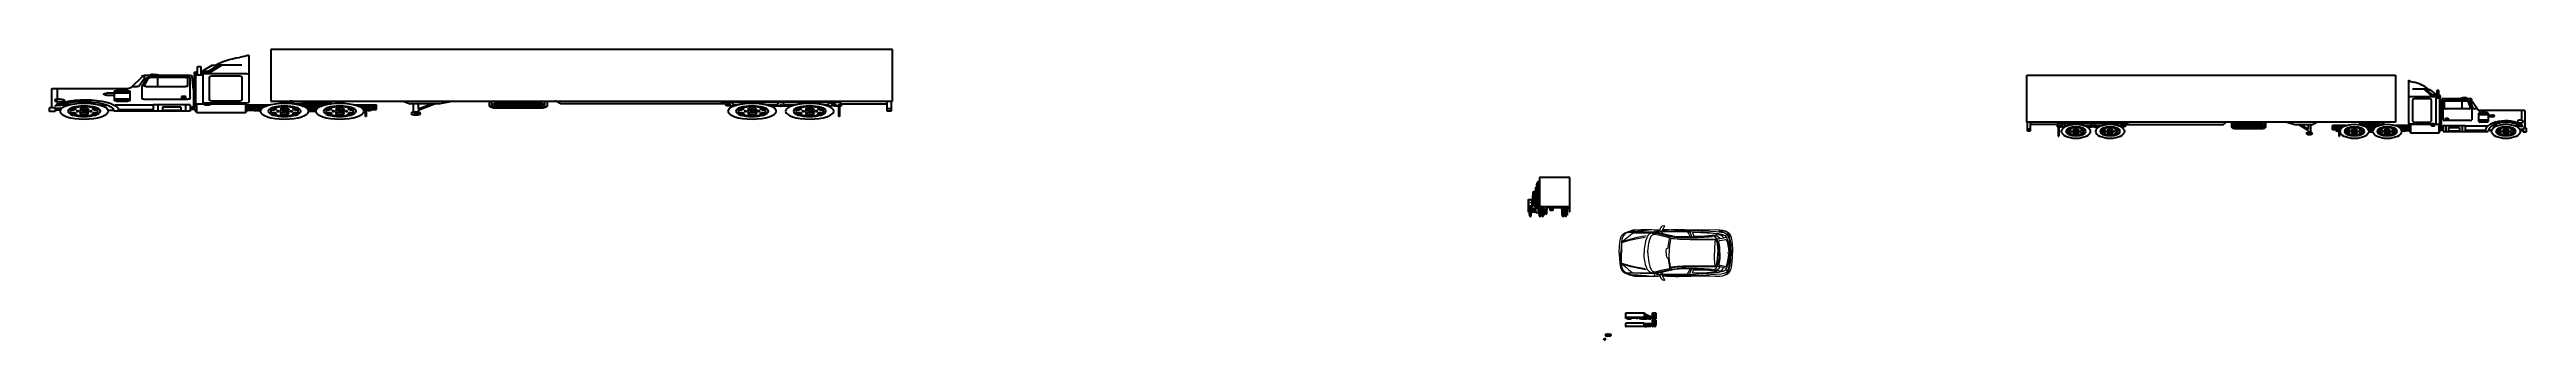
# Paper-space layout 'Acotado' of a CAD drawing. Header units: inches. Extents: x -1138485 to 675988, y 1 to 212501.
# The model-space entities are those that its viewports show. They can reach past a viewport. Long polylines and large blocks are cut down to what shows.
import ezdxf
from ezdxf.enums import TextEntityAlignment as Align

# ---------------------------------------------------------------- set-up
doc = ezdxf.new("R2010")
doc.units = ezdxf.units.IN
doc.header["$LTSCALE"] = 5
doc.header["$MEASUREMENT"] = 0
doc.linetypes.add('ACAD_ISO08W100', pattern=[36, 24, -3, 6, -3])
doc.linetypes.add('DASHED2', pattern=[0.375, 0.25, -0.125])
doc.layers.add('www.dwgautocad.com', color=7, linetype='Continuous', lineweight=5)
doc.styles.add('SANSSERIFBOLD', font='sasb____.pfb', dxfattribs={"width": 1.5, "height": 3})
doc.styles.add('TEXTO_CUADRO', font='arial.ttf', dxfattribs={"height": 2})
doc.styles.add('TEXTO_INSTRUMENTOS', font='arial.ttf', dxfattribs={"height": 1})

# ---------------------------------------------------------------- blocks, each defined once
blk = doc.blocks.new('Cajetin')
for p, q in [((1004, 372), (1004, 404)), ((1357, 357), (1399, 357))]:
    blk.add_line(p, q)
for points in [[(1524, 240), (1524, 404), (931, 404), (931, 240)], [(931, 338), (1004, 338), (1004, 240)], [(1004, 338), (1350, 338)], [(1252, 338), (1252, 404)], [(1524, 338), (1350, 338), (1350, 240)]]:
    blk.add_lwpolyline(points)
at = {"lineweight": 20}
blk.add_lwpolyline([(931, 372), (1146, 372), (1146, 404), (1146, 338)], dxfattribs=at)
at = {"attachment_point": 1, "style": 'TEXTO_CUADRO'}
for s, width, insert, char_height in [('\\pxqc;Fecha', 73.28, (914, 401), 7.47), ('\\pxqc;Escala', 73.28, (919, 329), 7.47), ('Designación', 73.28, (1014, 330), 8.59), ('\\pxqc;Nombre', 73.28, (1002, 396), 7.47), ('\\pxqc;Firma', 73.28, (1154, 396), 7.47), ('\\pxqc;UNIVERSIDAD DE GRANADA', 229.8, (1267, 394), 8.59), ('\\pxqc;Departamento de Ingeniería Química', 229.8, (1267, 373), 7.19), ('\\pxqc;Nº Plano', 98.68, (1350, 330), 8.59)]:
    blk.add_mtext_dynamic_manual_height_columns(s, width=width, gutter_width=37.3, heights=[0], dxfattribs=dict(at, insert=insert, char_height=char_height))
blk = doc.blocks.new('SIMBOLO discapacitados')
h = blk.add_hatch(color=256)
h.dxf.hatch_style = 1
h.paths.add_polyline_path([(1, 2), (1, 1), (2, 1), (2, 1), (2, 1), (2, 1), (2, 1), (2, 1), (1, 1), (1, 1), (1, 1), (1, 2), (1, 2), (1, 2, 2.8229365)])
h = blk.add_hatch(color=256)
h.dxf.hatch_style = 1
h.paths.add_polyline_path([(1, 1), (1, 2, 1.3754739), (2, 1), (2, 1, -1.4967832)])
for points in [[(1, 1), (1, 2, 1.3754739), (2, 1), (2, 1, -1.4967832), (1, 1)], [(1, 2), (1, 1), (2, 1), (2, 1), (2, 1), (2, 1), (2, 1), (2, 1), (1, 1), (1, 1), (1, 1), (1, 2), (1, 2), (1, 2, 2.8229365), (1, 2)]]:
    blk.add_lwpolyline(points, format="xyb", close=True)
blk = doc.blocks.new('VR37')
blk.add_blockref('SIMBOLO discapacitados', (0, 0))
blk = doc.blocks.new('vh31-c')
for p, q in [((6, 7), (6, 7)), ((6, 7), (6, 7)), ((6, 6), (6, 6)), ((6, 6), (6, 7)), ((6, 6), (6, 7)), ((6, 6), (6, 7)), ((6, 7), (6, 7)), ((6, 7), (6, 7)), ((6, 7), (6, 7)), ((6, 7), (6, 7)), ((6, 6), (6, 7)), ((7, 7), (6, 7)), ((7, 7), (6, 7)), ((6, 7), (6, 7)), ((6, 7), (6, 7)), ((6, 7), (6, 7)), ((6, 7), (6, 7)), ((6, 7), (6, 7)), ((6, 7), (6, 7)), ((6, 7), (6, 7)), ((6, 7), (6, 7)), ((6, 6), (6, 7)), ((6, 7), (6, 7)), ((6, 7), (6, 7)), ((6, 7), (6, 7)), ((6, 7), (6, 7)), ((6, 7), (6, 7)), ((6, 7), (6, 7)), ((6, 7), (6, 7)), ((6, 7), (6, 7)), ((6, 7), (6, 7)), ((6, 7), (6, 7)), ((6, 7), (6, 7)), ((6, 7), (6, 7)), ((6, 7), (6, 7)), ((6, 7), (6, 7)), ((7, 7), (6, 7)), ((6, 7), (6, 7)), ((6, 7), (6, 7)), ((6, 7), (6, 7)), ((6, 7), (6, 7)), ((6, 7), (6, 7)), ((6, 7), (6, 7)), ((6, 7), (6, 7)), ((6, 7), (6, 7)), ((6, 7), (6, 7)), ((6, 7), (6, 7)), ((6, 7), (6, 7)), ((6, 7), (6, 7)), ((6, 7), (6, 7)), ((6, 7), (6, 7)), ((6, 7), (6, 7)), ((6, 7), (6, 7)), ((6, 7), (6, 7)), ((6, 7), (6, 7)), ((6, 7), (6, 7)), ((6, 7), (6, 7)), ((6, 7), (6, 7)), ((6, 7), (6, 7)), ((6, 7), (6, 7)), ((6, 7), (6, 7)), ((6, 7), (6, 7)), ((6, 7), (6, 7)), ((6, 7), (6, 7)), ((6, 7), (6, 7)), ((6, 7), (6, 7)), ((6, 7), (6, 7)), ((6, 7), (6, 7)), ((6, 7), (6, 7)), ((6, 7), (6, 7)), ((6, 7), (6, 7)), ((6, 7), (6, 7)), ((6, 7), (6, 7)), ((6, 7), (6, 7)), ((6, 7), (6, 7)), ((6, 7), (6, 7)), ((6, 7), (6, 7)), ((6, 7), (6, 7)), ((6, 7), (6, 7)), ((6, 7), (6, 7)), ((6, 7), (6, 7)), ((6, 6), (6, 6)), ((6, 6), (6, 6)), ((6, 6), (6, 7)), ((6, 6), (6, 6)), ((6, 6), (6, 7)), ((6, 7), (6, 7)), ((6, 7), (6, 7)), ((6, 6), (6, 6)), ((6, 6), (6, 6)), ((6, 6), (6, 6)), ((6, 6), (6, 6)), ((6, 6), (6, 6)), ((6, 6), (6, 6)), ((6, 6), (6, 6)), ((6, 6), (6, 6)), ((6, 6), (6, 6)), ((6, 6), (6, 6)), ((6, 6), (6, 6)), ((6, 6), (6, 6)), ((6, 6), (6, 6)), ((6, 6), (6, 6)), ((6, 6), (6, 6)), ((6, 6), (6, 6)), ((6, 6), (6, 6)), ((6, 6), (6, 6)), ((6, 6), (6, 6)), ((6, 6), (6, 6)), ((6, 6), (6, 6)), ((6, 6), (6, 6)), ((6, 6), (6, 6)), ((6, 6), (6, 6)), ((6, 6), (6, 6)), ((6, 6), (6, 6)), ((6, 6), (6, 6)), ((6, 6), (6, 6)), ((6, 6), (6, 6)), ((6, 6), (6, 6)), ((6, 6), (6, 6)), ((6, 6), (6, 6)), ((6, 6), (6, 6)), ((6, 6), (6, 6)), ((6, 6), (6, 6)), ((6, 6), (6, 6)), ((6, 6), (6, 6)), ((6, 6), (6, 6)), ((6, 6), (6, 6)), ((6, 6), (6, 6)), ((6, 6), (6, 6)), ((6, 6), (6, 6)), ((6, 6), (6, 6)), ((6, 6), (6, 6)), ((6, 6), (6, 6)), ((6, 6), (6, 6)), ((6, 6), (6, 6)), ((6, 6), (6, 6)), ((6, 6), (6, 6)), ((6, 6), (6, 6)), ((6, 6), (6, 6)), ((6, 6), (6, 6)), ((6, 6), (6, 6)), ((6, 6), (6, 6)), ((6, 6), (6, 6)), ((6, 6), (6, 6)), ((6, 6), (6, 6)), ((6, 6), (6, 6)), ((6, 6), (6, 6)), ((6, 6), (6, 6)), ((6, 6), (6, 6)), ((6, 6), (6, 6)), ((6, 6), (6, 6)), ((6, 6), (6, 6)), ((6, 6), (6, 6)), ((6, 6), (6, 6)), ((6, 6), (6, 6)), ((6, 6), (6, 6)), ((6, 6), (6, 6)), ((6, 6), (6, 6)), ((6, 6), (6, 6)), ((6, 6), (6, 6)), ((6, 6), (6, 6)), ((6, 6), (6, 6)), ((6, 6), (6, 6)), ((6, 6), (6, 6)), ((6, 6), (6, 6)), ((6, 6), (6, 6)), ((6, 6), (6, 6)), ((6, 6), (6, 6)), ((6, 6), (6, 6)), ((6, 6), (6, 6)), ((6, 6), (6, 6)), ((6, 6), (6, 6)), ((6, 6), (6, 6)), ((6, 6), (6, 6)), ((6, 6), (6, 6)), ((6, 6), (6, 6)), ((6, 6), (6, 6)), ((6, 6), (6, 6)), ((6, 6), (6, 6)), ((6, 6), (6, 6)), ((6, 6), (6, 6)), ((6, 6), (6, 6)), ((6, 6), (6, 6)), ((6, 6), (6, 6)), ((6, 6), (6, 6)), ((6, 6), (6, 6)), ((6, 6), (6, 6)), ((6, 6), (6, 6)), ((6, 6), (6, 6)), ((6, 6), (6, 6)), ((7, 7), (7, 7)), ((7, 6), (7, 7)), ((7, 7), (8, 7)), ((7, 6), (7, 6)), ((7, 6), (7, 6)), ((7, 6), (7, 6)), ((7, 7), (7, 6)), ((7, 7), (7, 7)), ((8, 7), (7, 7)), ((8, 6), (7, 6)), ((7, 7), (7, 7)), ((7, 7), (7, 7)), ((7, 7), (7, 7)), ((7, 7), (7, 7)), ((7, 7), (7, 7)), ((7, 7), (7, 7)), ((7, 7), (7, 7)), ((7, 7), (7, 7)), ((7, 7), (7, 7)), ((7, 6), (7, 6)), ((7, 6), (7, 6)), ((7, 6), (7, 7)), ((7, 7), (7, 6)), ((7, 7), (7, 6)), ((7, 6), (7, 7)), ((7, 6), (7, 7)), ((7, 7), (7, 6)), ((8, 7), (7, 7)), ((7, 7), (7, 7)), ((7, 7), (7, 7)), ((7, 7), (7, 7)), ((7, 7), (7, 7)), ((7, 7), (7, 7)), ((7, 7), (7, 6)), ((7, 7), (7, 7)), ((7, 7), (7, 7)), ((7, 7), (7, 7)), ((7, 7), (7, 7)), ((7, 6), (7, 7)), ((7, 7), (7, 7)), ((7, 7), (7, 7)), ((7, 7), (7, 7)), ((7, 7), (7, 7)), ((7, 7), (7, 7)), ((7, 7), (7, 7)), ((7, 7), (7, 7)), ((7, 7), (7, 7)), ((7, 6), (7, 6)), ((7, 6), (7, 6)), ((7, 6), (7, 6)), ((7, 6), (7, 6)), ((7, 6), (7, 6)), ((7, 6), (7, 6)), ((7, 6), (7, 6)), ((7, 6), (7, 6)), ((7, 6), (7, 6)), ((7, 6), (7, 6)), ((7, 6), (7, 6)), ((7, 6), (7, 6)), ((7, 6), (7, 6)), ((7, 6), (7, 6)), ((7, 6), (7, 6)), ((7, 6), (7, 6)), ((7, 6), (7, 6)), ((7, 6), (7, 6)), ((7, 6), (7, 6)), ((7, 6), (7, 6)), ((7, 6), (7, 6)), ((7, 6), (7, 6)), ((7, 6), (7, 6)), ((7, 6), (7, 6)), ((7, 6), (7, 6)), ((7, 6), (7, 6)), ((7, 6), (7, 6)), ((7, 6), (7, 6)), ((7, 6), (7, 6)), ((7, 6), (7, 6)), ((7, 6), (7, 6)), ((7, 6), (7, 6)), ((7, 6), (7, 6)), ((7, 6), (7, 6)), ((7, 6), (7, 6)), ((7, 6), (7, 6)), ((8, 6), (7, 6)), ((8, 6), (7, 6)), ((8, 6), (7, 6)), ((7, 6), (7, 6)), ((7, 6), (7, 6)), ((7, 6), (7, 6)), ((7, 6), (7, 6)), ((7, 6), (7, 6)), ((7, 6), (7, 6)), ((7, 6), (7, 6)), ((7, 6), (7, 6)), ((7, 6), (7, 6)), ((7, 6), (7, 6)), ((7, 6), (7, 6)), ((7, 6), (7, 6)), ((7, 6), (7, 6)), ((7, 6), (7, 6)), ((7, 6), (7, 6)), ((7, 6), (7, 6)), ((7, 6), (7, 6)), ((7, 6), (7, 6)), ((7, 6), (7, 6)), ((7, 6), (7, 6)), ((7, 6), (7, 6)), ((7, 6), (7, 6)), ((7, 6), (7, 6)), ((7, 6), (7, 6)), ((7, 6), (7, 6)), ((7, 6), (7, 6)), ((7, 6), (7, 6)), ((7, 6), (7, 6)), ((7, 6), (7, 6)), ((7, 6), (7, 6)), ((7, 6), (7, 6)), ((7, 6), (7, 6)), ((7, 6), (7, 6)), ((7, 6), (7, 6)), ((7, 6), (7, 6)), ((7, 6), (7, 6)), ((7, 6), (7, 6)), ((7, 6), (7, 6)), ((7, 6), (7, 6)), ((7, 6), (7, 6)), ((7, 6), (7, 6)), ((7, 6), (7, 6)), ((7, 6), (7, 6)), ((7, 6), (7, 6)), ((7, 6), (7, 6)), ((7, 6), (7, 6)), ((7, 6), (7, 6)), ((7, 6), (7, 6)), ((7, 6), (7, 6)), ((7, 6), (7, 6)), ((7, 6), (7, 6)), ((7, 6), (7, 6)), ((7, 6), (7, 6)), ((7, 6), (7, 6)), ((7, 6), (7, 6)), ((7, 6), (7, 6)), ((7, 6), (7, 6)), ((7, 6), (7, 6)), ((7, 6), (7, 6)), ((7, 6), (7, 6)), ((6, 6), (6, 6)), ((7, 6), (7, 6)), ((7, 6), (7, 6)), ((7, 6), (7, 6)), ((7, 6), (6, 6)), ((7, 6), (6, 6)), ((8, 7), (8, 7)), ((8, 7), (8, 7)), ((8, 7), (8, 7)), ((8, 7), (8, 7)), ((8, 7), (8, 7)), ((8, 7), (8, 7)), ((8, 7), (8, 7)), ((8, 6), (8, 7)), ((8, 7), (8, 7)), ((8, 7), (8, 7)), ((8, 7), (8, 7)), ((8, 7), (8, 7)), ((8, 7), (8, 7)), ((8, 7), (8, 7)), ((8, 7), (8, 7)), ((8, 6), (8, 6)), ((8, 6), (8, 6)), ((8, 6), (8, 6)), ((8, 6), (8, 6)), ((8, 6), (8, 6)), ((8, 6), (8, 6)), ((8, 6), (8, 6)), ((8, 6), (8, 6)), ((8, 6), (8, 7)), ((7, 7), (8, 7)), ((7, 7), (7, 7)), ((7, 7), (7, 7)), ((8, 7), (8, 7)), ((8, 7), (8, 7)), ((8, 7), (8, 7)), ((8, 7), (8, 7)), ((8, 7), (8, 7)), ((8, 7), (8, 7)), ((8, 7), (8, 7)), ((8, 7), (8, 7)), ((8, 7), (8, 7)), ((8, 7), (8, 7)), ((8, 7), (8, 7)), ((8, 7), (8, 7)), ((8, 7), (8, 7)), ((8, 7), (8, 7)), ((8, 7), (8, 7)), ((8, 7), (8, 7)), ((8, 7), (8, 7)), ((8, 7), (8, 7)), ((8, 7), (8, 7)), ((8, 7), (8, 7)), ((8, 7), (8, 7)), ((8, 7), (8, 7)), ((8, 6), (8, 6)), ((8, 6), (8, 6)), ((8, 6), (8, 6)), ((8, 6), (8, 6)), ((8, 6), (8, 6)), ((8, 6), (8, 6)), ((8, 6), (8, 6)), ((8, 6), (8, 6)), ((8, 6), (8, 6)), ((8, 6), (8, 6)), ((8, 6), (8, 6)), ((8, 6), (8, 6)), ((8, 6), (8, 6)), ((8, 6), (8, 6)), ((8, 6), (8, 6)), ((7, 6), (7, 6)), ((7, 6), (7, 6)), ((8, 6), (8, 6)), ((8, 6), (8, 6)), ((8, 6), (8, 6)), ((8, 6), (8, 6)), ((8, 6), (8, 6)), ((8, 6), (8, 6)), ((8, 6), (8, 6)), ((8, 6), (8, 6)), ((8, 6), (8, 6)), ((8, 6), (8, 6)), ((8, 6), (8, 6)), ((8, 6), (8, 6)), ((8, 6), (8, 6)), ((7, 6), (7, 6)), ((7, 6), (7, 6)), ((7, 6), (7, 6)), ((7, 6), (7, 6)), ((7, 6), (7, 6)), ((8, 6), (8, 6)), ((8, 6), (8, 6)), ((8, 6), (8, 6)), ((8, 6), (8, 6)), ((8, 6), (8, 6)), ((8, 6), (8, 6)), ((8, 6), (8, 6)), ((8, 6), (8, 6)), ((8, 6), (8, 6)), ((8, 6), (8, 6)), ((8, 6), (8, 6)), ((8, 6), (8, 6)), ((8, 6), (8, 6)), ((8, 6), (8, 6)), ((8, 6), (8, 6)), ((8, 6), (8, 6)), ((8, 6), (8, 6)), ((8, 6), (8, 6)), ((8, 6), (8, 6)), ((8, 6), (8, 6))]:
    blk.add_line(p, q)
for centre, radius in [((6, 7), 0.00739), ((6, 7), 0.014), ((6, 7), 0.0199), ((6, 7), 0.0113), ((6, 6), 0.00372), ((6, 6), 0.00372), ((6, 6), 0.00372), ((6, 6), 0.00372), ((6, 6), 0.00372), ((6, 6), 0.00372), ((6, 6), 0.00372), ((6, 6), 0.00372), ((6, 6), 0.00333), ((6, 6), 0.00751), ((6, 6), 0.00372), ((6, 6), 0.00556), ((6, 6), 0.00556), ((6, 6), 0.0145), ((6, 6), 0.0166), ((6, 6), 0.0145), ((6, 6), 0.0166), ((6, 6), 0.00372), ((6, 6), 0.00372), ((6, 6), 0.00372), ((6, 6), 0.00372), ((6, 6), 0.00372), ((6, 6), 0.00372), ((6, 6), 0.00372), ((6, 6), 0.00372), ((6, 6), 0.00372), ((6, 6), 0.00372), ((6, 6), 0.00372), ((6, 6), 0.00372), ((6, 6), 0.00372), ((6, 6), 0.00751), ((6, 6), 0.00372), ((6, 6), 0.00372), ((6, 6), 0.00372), ((6, 6), 0.00401), ((6, 6), 0.00372), ((6, 6), 0.00372), ((6, 6), 0.00372), ((6, 6), 0.00372), ((6, 6), 0.00372), ((6, 6), 0.00372), ((6, 6), 0.00372), ((6, 6), 0.00372), ((6, 6), 0.00372), ((6, 6), 0.00372), ((6, 6), 0.00372), ((6, 6), 0.00372), ((6, 6), 0.00372), ((6, 6), 0.00372), ((6, 6), 0.00372), ((6, 6), 0.00372), ((6, 6), 0.00372), ((6, 6), 0.00372), ((6, 6), 0.00372), ((6, 6), 0.00372), ((6, 6), 0.00372), ((6, 6), 0.00372), ((6, 6), 0.00372), ((6, 6), 0.00372), ((6, 6), 0.00372), ((6, 6), 0.00372), ((6, 6), 0.00372), ((6, 6), 0.00372), ((6, 6), 0.00372), ((6, 6), 0.00372), ((6, 6), 0.00372), ((6, 6), 0.00372), ((6, 6), 0.00372), ((6, 6), 0.00372), ((6, 6), 0.00401), ((6, 6), 0.00372), ((6, 6), 0.00545), ((6, 6), 0.0212), ((6, 6), 0.0104), ((6, 6), 0.00372), ((6, 6), 0.00372), ((6, 6), 0.00372), ((6, 6), 0.00372), ((6, 6), 0.00372), ((6, 6), 0.00372), ((6, 6), 0.00372), ((6, 6), 0.00372), ((6, 6), 0.00372), ((6, 6), 0.00372), ((6, 6), 0.00372), ((6, 6), 0.00372), ((6, 6), 0.00372), ((6, 6), 0.00372), ((6, 6), 0.00372), ((6, 6), 0.00372), ((6, 6), 0.00333), ((6, 6), 0.00333), ((6, 6), 0.00333), ((6, 6), 0.00333), ((6, 6), 0.00333), ((6, 6), 0.00751), ((6, 6), 0.00751), ((6, 6), 0.00751), ((6, 6), 0.00751), ((6, 6), 0.00333), ((6, 6), 0.00372), ((6, 6), 0.00372), ((6, 6), 0.00372), ((6, 6), 0.00372), ((6, 6), 0.00372), ((6, 6), 0.00372), ((6, 6), 0.00372), ((6, 6), 0.00372), ((6, 6), 0.00372), ((6, 6), 0.00372), ((6, 6), 0.00372), ((6, 6), 0.00372), ((6, 6), 0.00372), ((6, 6), 0.00751), ((6, 6), 0.00372), ((6, 6), 0.00372), ((6, 6), 0.00372), ((6, 6), 0.00751), ((6, 6), 0.00751), ((7, 7), 0.015), ((7, 7), 0.0102), ((7, 7), 0.00739), ((7, 6), 0.00372), ((7, 6), 0.00441), ((7, 6), 0.00441), ((7, 6), 0.0134), ((7, 6), 0.00765), ((7, 6), 0.00441), ((7, 6), 0.00333), ((7, 6), 0.00372), ((7, 6), 0.00372), ((7, 6), 0.00372), ((7, 6), 0.00372), ((7, 6), 0.00372), ((7, 6), 0.00372), ((7, 6), 0.00372), ((7, 6), 0.00372), ((7, 6), 0.00372), ((7, 6), 0.00372), ((7, 6), 0.00751), ((7, 6), 0.00751), ((7, 6), 0.00372), ((7, 6), 0.00372), ((7, 6), 0.00372), ((7, 6), 0.00372), ((7, 6), 0.00372), ((7, 6), 0.00401), ((7, 6), 0.00372), ((7, 6), 0.00372), ((7, 6), 0.00372), ((7, 6), 0.0084), ((7, 6), 0.00739), ((7, 6), 0.016), ((7, 6), 0.0133), ((7, 6), 0.016), ((7, 6), 0.0104), ((7, 6), 0.0134), ((7, 6), 0.00968), ((7, 6), 0.00681), ((7, 6), 0.00739), ((8, 6), 0.00441), ((7, 6), 0.00372), ((7, 6), 0.00372), ((7, 6), 0.00372), ((8, 6), 0.00751), ((8, 6), 0.00372), ((8, 6), 0.00333), ((8, 6), 0.00333), ((8, 6), 0.00372), ((8, 6), 0.00372), ((8, 6), 0.00372), ((8, 6), 0.00441), ((8, 6), 0.00441), ((8, 6), 0.00372), ((8, 6), 0.00372), ((8, 6), 0.00372), ((8, 6), 0.00372), ((8, 6), 0.00372), ((8, 6), 0.00372), ((8, 6), 0.00372), ((8, 6), 0.00372), ((8, 6), 0.00372), ((8, 6), 0.00372), ((8, 6), 0.00372), ((8, 6), 0.00372), ((8, 6), 0.00372), ((8, 6), 0.00372), ((8, 6), 0.00372), ((8, 6), 0.00372), ((8, 6), 0.00372), ((8, 6), 0.00372), ((8, 6), 0.00372), ((8, 6), 0.00372), ((8, 6), 0.00372), ((8, 6), 0.00372), ((8, 6), 0.00372), ((8, 6), 0.00372), ((8, 6), 0.00372), ((8, 6), 0.00372), ((8, 6), 0.00372), ((8, 6), 0.00751), ((8, 6), 0.00751), ((8, 6), 0.00372), ((8, 6), 0.00401), ((8, 6), 0.00372), ((8, 6), 0.00372), ((8, 6), 0.00372), ((8, 6), 0.00372), ((8, 6), 0.00372), ((8, 6), 0.00751), ((8, 6), 0.00751), ((7, 6), 0.00333), ((7, 6), 0.00333), ((7, 6), 0.00751), ((7, 6), 0.00452), ((7, 6), 0.00939), ((7, 6), 0.0153), ((7, 6), 0.00372), ((7, 6), 0.00372), ((7, 6), 0.00372), ((7, 6), 0.00372), ((7, 6), 0.00751)]:
    blk.add_circle(centre, radius)
for centre, radius, start, end in [((7, 3), 3.82, 94.966113, 106.52281), ((7, 6), 0.588, 84.252939, 118.382277), ((6, 6), 0.207, 103.822337, 47.241347), ((6, 6), 0.215, 105.623938, 48.06818), ((6, 6), 0.305, 118.396471, 10.189209), ((6, 7), 0.337, 255.210548, 270.629881), ((6, 7), 0.138, 111.899506, 167.287752), ((7, 3), 4.25, 96.33345, 100.67325), ((7, 5), 2.18, 95.815444, 105.199385), ((6, 6), 0.276, 68.600703, 110.574108), ((6, 6), 0.314, 67.830333, 119.14763), ((6, 7), 0.0163, 0, 90), ((6, 7), 0.508, 229.354501, 263.790638), ((6, 7), 0.469, 241.68903, 271.49893), ((6, 10), 3.36, 276.429649, 281.935639), ((6, 10), 3.31, 277.814995, 283.060198), ((6, 6), 0.305, 87.659721, 95.055479), ((6, 7), 0.0102, 94.772879, 222.965608), ((6, 7), 0.556, 267.659721, 292.844276), ((6, 7), 0.0163, 270, 0), ((6, 7), 0.0102, 180, 270), ((6, 7), 0.0102, 41.917665, 100.566868), ((6, 6), 0.276, 52.719029, 55.896668), ((6, 6), 0.276, 23.747992, 51.44427), ((6, 6), 0.362, 144.771251, 165.106295), ((6, 6), 0.368, 144.577467, 165.106295), ((6, 7), 0.0164, 62.661981, 242.661981), ((6, 7), 0.0102, 210.01974, 242.661981), ((6, 7), 0.0102, 62.661981, 95.304222), ((6, 7), 0.0102, 30.01974, 62.661981), ((6, 7), 0.0102, 242.661981, 275.304222), ((6, 7), 0.022, 30.01974, 275.304222), ((6, 7), 0.0339, 2.620632, 302.703331), ((6, 7), 0.022, 210.01974, 95.304222), ((7, 7), 0.337, 100.713789, 137.193546), ((6, 7), 0.0102, 26.319276, 117.494106), ((6, 7), 0.0454, 146.974307, 292.665457), ((6, 7), 0.0102, 18.888458, 111.899506), ((6, 7), 0.0102, 270.629881, 352.691017), ((6, 7), 0.234, 352.691017, 18.888458), ((6, 7), 0.0203, 185.316395, 229.354501), ((6, 7), 0.226, 164.213532, 185.316395), ((6, 7), 0.0956, 0.563665, 25.596032), ((6, 7), 0.102, 0.563665, 25.596032), ((6, 7), 0.0102, 300.973533, 26.319276), ((6, 7), 0.0719, 98.375921, 205.596032), ((6, 7), 0.0658, 98.375921, 205.596032), ((6, 7), 0.429, 120.47766, 145.440085), ((6, 7), 0.0102, 90, 180), ((6, 7), 0.196, 348.191478, 0.563665), ((6, 7), 0.202, 348.191478, 0.563665), ((6, 7), 0.465, 117.494106, 136.583801), ((7, 7), 0.909, 160.586121, 169.409189), ((6, 7), 0.465, 149.792555, 179.077548), ((6, 7), 0.0407, 179.077548, 223.233502), ((6, 7), 0.0102, 167.287752, 255.210548), ((6, 8), 2.14, 279.043337, 293.173745), ((6, 8), 2.13, 278.857163, 293.300257), ((6, 8), 2.15, 279.227344, 293.929944), ((7, 10), 3.85, 268.843924, 274.582313), ((6, 6), 0.0407, 356.487537, 39.108088), ((6, 6), 0.303, 337.911984, 351.594232), ((6, 6), 0.188, 98.519474, 44.623323), ((6, 6), 0.135, 75.29683, 356.586472), ((6, 6), 0.184, 219.092411, 309.011488), ((7, 10), 3.83, 269.300772, 269.61772), ((6, 6), 0.0102, 309.011488, 356.487537), ((6, 6), 0.0102, 175.548675, 219.092411), ((6, 6), 0.0586, 93.628027, 30.869344), ((6, 6), 0.0848, 83.320296, 4.08692), ((6, 7), 0.377, 268.362187, 278.795865), ((6, 6), 0.0102, 278.795865, 41.917665), ((6, 6), 0.061, 351.594232, 43.233502), ((6, 6), 0.135, 46.705915, 49.200541), ((6, 6), 0.184, 339.092411, 43.977297), ((6, 6), 0.00372, 179.063648, 10.520417), ((6, 6), 0.0848, 36.989227, 41.177075), ((6, 6), 0.184, 46.134186, 52.693342), ((6, 6), 0.0102, 295.548675, 339.092411), ((6, 6), 0.0102, 209.307834, 295.548675), ((6, 6), 0.215, 49.789829, 54.079691), ((6, 6), 0.207, 49.052783, 53.765436), ((6, 6), 0.188, 46.711866, 52.889206), ((6, 6), 0.314, 8.661703, 22.554371), ((6, 6), 0.0102, 189.011488, 236.487537), ((6, 6), 0.0407, 236.487537, 279.108088), ((6, 6), 0.0102, 89.307834, 175.548675), ((6, 6), 0.0305, 152.248685, 332.248685), ((6, 6), 0.00372, 55.648571, 248.8488), ((6, 6), 0.0102, 55.548675, 99.092411), ((6, 6), 0.0102, 329.307834, 55.548675), ((6, 6), 0.0407, 145.276713, 159.108088), ((6, 6), 0.184, 99.092411, 189.011488), ((7, 7), 0.252, 236.708463, 324.876545), ((7, 6), 0.341, 69.408914, 92.029699), ((7, 7), 0.0813, 61.129267, 94.772879), ((7, 7), 0.468, 225.68589, 258.288113), ((7, 7), 0.343, 38.691101, 106.391835), ((7, 7), 0.481, 223.416434, 253.335049), ((7, 7), 0.273, 250.726022, 304.563902), ((7, 7), 0.429, 240.322891, 285.363401), ((10, 0), 7.55, 109.801529, 114.17374), ((10, 0), 7.57, 109.524827, 114.161525), ((10, 0), 7.58, 107.89398, 114.149344), ((7, 6), 0.207, 79.931569, 134.200687), ((7, 6), 0.215, 76.477418, 131.8921), ((7, 8), 1.3, 274.150733, 289.284508), ((7, 7), 0.0471, 33.573209, 128.364547), ((6, 10), 3.36, 286.127712, 291.370013), ((7, 7), 0.0813, 224.558073, 250.726022), ((7, 7), 0.0102, 296.133318, 77.124729), ((7, 7), 0.334, 253.041567, 292.77495), ((7, 7), 0.0102, 281.3959, 61.129267), ((-50, -141), 158, 69.081138, 69.163765), ((7, 7), 0.0407, 74.397766, 100.832569), ((7, 7), 0.269, 100.832569, 131.096448), ((7, 7), 0.267, 47.736059, 74.397766), ((7, 7), 0.0813, 222.965608, 281.3959), ((7, 7), 0.203, 280.713789, 286.391835), ((7, 6), 0.305, 198.041735, 107.69052), ((6, 7), 1.04, 278.627635, 298.224821), ((7, 7), 0.823, 280.969543, 289.323175), ((7, 6), 0.15, 239.772141, 279.027024), ((7, 6), 0.121, 184.830499, 56.200934), ((7, 6), 0.215, 180.697972, 44.466264), ((7, 6), 0.188, 179.552933, 42.368454), ((7, 6), 0.207, 179.926957, 43.404444), ((7, 6), 0.184, 219.092411, 309.011488), ((7, 6), 0.0102, 175.548675, 219.092411), ((7, 6), 0.305, 146.333342, 164.458883), ((7, 6), 0.042, 36.819844, 123.567063), ((7, 6), 0.0848, 191.265064, 77.103765), ((7, 6), 0.0586, 201.572795, 138.814112), ((7, 6), 0.042, 216.819844, 303.567063), ((7, 6), 0.00751, 202.690366, 17.43787), ((7, 6), 0.00751, 144.705314, 15.681593), ((7, 6), 0.0848, 143.024471, 149.121843), ((7, 6), 0.184, 96.771543, 123.356693), ((7, 6), 0.188, 92.511354, 127.616882), ((7, 6), 0.184, 179.748797, 189.011488), ((7, 6), 0.0102, 189.011488, 236.487537), ((7, 6), 0.0407, 236.487537, 279.108088), ((7, 6), 0.0102, 89.307834, 175.548675), ((7, 6), 0.0332, 311.425295, 83.211244), ((6, 8), 2.13, 293.557531, 294.67096), ((6, 8), 2.14, 293.684042, 294.625309), ((7, 6), 0.586, 115.314484, 144.803585), ((7, 6), 0.143, 258.688223, 3.363507), ((7, 6), 0.0945, 42.906578, 121.451984), ((7, 6), 0.0852, 37.703701, 149.939958), ((7, 6), 0.305, 181.277982, 191.018227), ((7, 6), 0.0407, 121.451984, 141.1013), ((7, 7), 0.823, 274.735221, 289.323175), ((7, 6), 0.0203, 144.803585, 239.772141), ((7, 10), 3.83, 270.571781, 270.890916), ((7, 10), 3.83, 269.935196, 270.253212), ((6, 8), 2.15, 281.704367, 282.325174), ((6, 8), 2.15, 282.949801, 283.578394), ((6, 8), 2.15, 284.211108, 284.848102), ((8, 7), 0.0163, 90, 180), ((8, 7), 0.0102, 0, 90), ((8, 7), 0.0163, 180, 270), ((8, 7), 0.0102, 270, 0), ((7, 7), 0.415, 345.671967, 359.135706), ((7, 7), 0.417, 310.577196, 333.070614), ((7, 6), 0.426, 36.645154, 78.130573), ((8, 6), 0.0407, 356.487537, 39.108088), ((8, 6), 0.0102, 309.011488, 356.487537), ((7, 6), 0.042, 322.329531, 18.057376), ((8, 6), 0.00372, 231.995943, 348.132293), ((8, 6), 0.00372, 184.085427, 36.042809), ((7, 6), 0.184, 339.092411, 42.856651), ((8, 6), 0.0102, 295.548675, 339.092411), ((8, 6), 0.0102, 209.307834, 295.548675)]:
    blk.add_arc(centre, radius, start, end)
at = {"style": 'SANSSERIFBOLD', "width": 1.5}
blk.add_text('SUZUKI', height=0.061, rotation=12.726562, dxfattribs=at).set_placement((6, 6))
at = {"style": 'SANSSERIFBOLD', "oblique": 30, "width": 1.5}
for s, height, rotation, p in [('SACS', 0.0152, 9.038333, (6, 7)), ('SUZUKI', 0.0305, 13.221133, (6, 7)), ('GSX750F', 0.0305, 20.133408, (7, 7))]:
    blk.add_text(s, height=height, rotation=rotation, dxfattribs=at).set_placement(p)
blk = doc.blocks.new('coche')
at = {"layer": 'www.dwgautocad.com'}
for p, q in [((557, 3554), (578, 3685)), ((578, 3685), (605, 3769)), ((605, 3769), (631, 3818)), ((631, 3818), (660, 3848)), ((660, 3848), (701, 3881)), ((701, 3881), (740, 3904)), ((740, 3904), (867, 3957)), ((867, 3957), (943, 3983)), ((943, 3983), (1009, 4003)), ((1009, 4003), (1041, 4011)), ((1041, 4011), (1105, 4018)), ((1105, 4018), (1337, 4022)), ((1337, 4022), (1552, 4022)), ((1541, 3723), (1500, 3604)), ((1583, 3803), (1541, 3723)), ((1552, 4022), (1724, 4020)), ((1639, 3863), (1583, 3803)), ((1681, 3891), (1639, 3863)), ((1701, 3901), (1681, 3891)), ((1743, 3925), (1701, 3901)), ((1724, 4020), (1835, 4017)), ((1849, 3940), (1743, 3925)), ((1835, 4017), (1830, 3989)), ((1830, 3989), (1839, 3954)), ((1839, 3954), (1849, 3940)), ((2445, 3771), (2440, 3765)), ((531, 3220), (539, 3388)), ((531, 3169), (531, 3220)), ((531, 3169), (531, 3118)), ((531, 3118), (539, 2950)), ((539, 3388), (557, 3554)), ((539, 2950), (557, 2784)), ((557, 2784), (578, 2652)), ((1449, 3289), (1446, 3226)), ((1446, 3226), (1446, 3169)), ((1446, 3111), (1446, 3169)), ((1449, 3049), (1446, 3111)), ((1460, 3397), (1449, 3289)), ((1460, 2940), (1449, 3049)), ((1479, 3509), (1460, 3397)), ((1479, 2829), (1460, 2940)), ((1500, 3604), (1479, 3509)), ((1500, 2734), (1479, 2829)), ((1541, 2614), (1500, 2734)), ((578, 2652), (605, 2569)), ((605, 2569), (631, 2519)), ((631, 2519), (660, 2490)), ((660, 2490), (701, 2457)), ((701, 2457), (740, 2434)), ((740, 2434), (867, 2381)), ((867, 2381), (943, 2355)), ((943, 2355), (1009, 2335)), ((1009, 2335), (1041, 2327)), ((1041, 2327), (1105, 2320)), ((1105, 2320), (1337, 2316)), ((1337, 2316), (1552, 2316)), ((1583, 2535), (1541, 2614)), ((1552, 2316), (1724, 2318)), ((1639, 2475), (1583, 2535)), ((1681, 2447), (1639, 2475)), ((1701, 2437), (1681, 2447)), ((1743, 2413), (1701, 2437)), ((1724, 2318), (1835, 2321)), ((1849, 2398), (1743, 2413)), ((1830, 2348), (1839, 2384)), ((1835, 2321), (1830, 2348)), ((1839, 2384), (1849, 2398)), ((2445, 2567), (2440, 2573))]:
    blk.add_line(p, q, dxfattribs=at)
for points in [[(1004, 3913), (858, 3906), (797, 3902), (748, 3877), (696, 3822), (669, 3772), (646, 3714), (628, 3646), (617, 3584), (614, 3540)], [(614, 3540), (671, 3597), (764, 3682), (873, 3773), (1022, 3896)], [(1519, 3795), (1185, 3734), (954, 3677), (794, 3626), (711, 3594), (614, 3540), (745, 3585), (920, 3635), (1086, 3669), (1274, 3704), (1480, 3741)], [(797, 3902), (987, 3970), (1005, 3970), (1105, 4018)], [(943, 3983), (987, 3970)], [(1743, 3925), (1716, 3930), (1315, 3927), (1004, 3913), (1022, 3896), (1202, 3900), (1429, 3903), (1655, 3904), (1681, 3891)], [(1005, 3970), (1222, 3976), (1348, 3983), (1524, 3999), (1724, 4020)], [(1579, 3169), (1579, 3224), (1588, 3324), (1621, 3524), (1657, 3663), (1691, 3754), (1719, 3806), (1756, 3835), (1800, 3853), (1846, 3859)], [(1701, 3901), (1846, 3859), (2068, 3805), (2315, 3750), (2366, 3737), (2406, 3725), (2418, 3716), (2424, 3700), (2415, 3665), (2400, 3584), (2380, 3463), (2358, 3286), (2358, 3193), (2358, 3169)], [(1743, 3925), (2059, 3852), (2344, 3786), (2440, 3765)], [(1835, 4017), (1958, 4017), (2022, 4014)], [(1849, 3940), (1864, 3928), (1959, 3899), (2115, 3855), (2321, 3800), (2421, 3777), (2445, 3771), (2445, 3771)], [(2083, 3964), (2301, 3966), (2792, 3962), (3024, 3957), (3075, 3877), (3122, 3786), (3126, 3762), (3111, 3753), (2724, 3761), (2576, 3773), (2458, 3796), (2134, 3871), (1936, 3926), (1907, 3940), (1897, 3963)], [(1897, 3963), (1999, 3964)], [(1963, 3950), (1991, 3956), (2015, 3978)], [(2081, 3951), (2049, 3948), (2027, 3959), (2015, 3978), (2027, 4035), (2057, 4093), (2091, 4135), (2124, 4158), (2161, 4168), (2190, 4166), (2190, 4166), (2198, 4158), (2196, 4146), (2171, 4104), (2123, 4014), (2100, 3973), (2084, 3970), (2081, 3951)], [(2081, 3951), (2134, 3871)], [(2081, 3951), (2303, 3951), (2667, 3948), (3033, 3944)], [(2123, 4014), (2294, 4019), (2453, 4020), (2576, 4022)], [(2550, 4007), (2346, 4008), (2170, 4015), (2123, 4014)], [(2256, 3169), (2256, 3202), (2258, 3267), (2262, 3313), (2273, 3326), (2312, 3348), (2321, 3369), (2325, 3398), (2377, 3698), (2376, 3715), (2366, 3737)], [(2415, 3719), (2559, 3695), (2698, 3682), (2967, 3675), (3452, 3672), (4055, 3672), (4107, 3672)], [(4052, 3653), (3728, 3650), (3446, 3650), (3133, 3653), (2881, 3659), (2742, 3664), (2657, 3669), (2563, 3679), (2492, 3688), (2455, 3693), (2424, 3700)], [(2445, 3771), (2549, 3750), (2659, 3739), (2827, 3732), (3005, 3728), (3179, 3730)], [(2611, 3997), (2583, 3999), (2550, 4007), (2560, 4016), (2599, 4031), (2662, 4032), (2722, 4029), (2764, 4016), (2790, 4008), (2798, 4000), (2781, 3996), (2706, 3996), (2702, 4009), (2690, 4018), (2648, 4020), (2616, 4016), (2612, 4007), (2611, 3997)], [(2611, 3997), (2621, 3992), (2658, 3992), (2694, 3992), (2706, 3996)], [(2741, 4023), (2924, 4020), (3089, 4019), (3166, 4018)], [(2798, 4000), (3165, 3996), (3561, 3980), (3859, 3963), (4086, 3947), (4268, 3932), (4383, 3912), (4443, 3885), (4474, 3856), (4489, 3838), (4514, 3786), (4545, 3712), (4571, 3596), (4590, 3469), (4604, 3331), (4612, 3241), (4612, 3217), (4598, 3201), (4598, 3184), (4598, 3169)], [(3024, 3957), (3123, 3955), (3343, 3943), (3587, 3929), (3825, 3913), (3988, 3895), (4165, 3875), (4279, 3850), (4337, 3834), (4256, 3834), (4177, 3829), (4020, 3810), (3961, 3801)], [(3033, 3944), (3123, 3941)], [(3111, 3753), (3180, 3752), (3328, 3753), (3602, 3769), (3921, 3799), (3961, 3801), (4014, 3776), (4078, 3724), (4107, 3672)], [(3166, 4018), (3170, 4008), (3165, 3996), (3123, 3955), (3123, 3941), (3168, 3801), (3180, 3765), (3180, 3752), (3179, 3730)], [(3166, 4018), (3631, 4013), (3825, 4015), (4049, 4020), (4222, 4018), (4318, 4005), (4425, 3973), (4508, 3931), (4573, 3877), (4629, 3742), (4654, 3602), (4669, 3473), (4679, 3333), (4679, 3225), (4679, 3169)], [(3179, 3730), (3401, 3731), (3646, 3745), (3815, 3757), (3944, 3770)], [(3226, 3917), (3223, 3911), (3252, 3807), (3260, 3788), (3282, 3785), (3518, 3787), (3805, 3805), (4044, 3830), (4110, 3839), (4120, 3853), (4107, 3863), (4012, 3876), (3736, 3894), (3510, 3905), (3326, 3916), (3226, 3917)], [(4055, 3672), (4052, 3653), (4039, 3533), (4024, 3362), (4019, 3249), (4019, 3169)], [(4020, 3810), (4093, 3789), (4151, 3765), (4193, 3733), (4213, 3709), (4223, 3684)], [(4068, 3672), (4097, 3586), (4117, 3493), (4135, 3359), (4141, 3244), (4141, 3169)], [(4337, 3834), (4391, 3817), (4427, 3790), (4452, 3764), (4464, 3740), (4354, 3711), (4291, 3695), (4223, 3684), (4159, 3675), (4107, 3672)], [(4187, 3169), (4187, 3214), (4178, 3357), (4162, 3473), (4145, 3563), (4117, 3651), (4107, 3672)], [(4165, 3875), (4165, 3875), (4203, 3852), (4223, 3832)], [(4224, 3169), (4224, 3185), (4223, 3276), (4215, 3364), (4204, 3449), (4189, 3531), (4179, 3578), (4180, 3604), (4194, 3619), (4229, 3624), (4290, 3632), (4381, 3651), (4423, 3661), (4447, 3660), (4466, 3639), (4475, 3603), (4496, 3536), (4516, 3435), (4531, 3354), (4540, 3292), (4545, 3236), (4544, 3217), (4535, 3197), (4535, 3197), (4526, 3179), (4526, 3169)], [(4223, 3832), (4265, 3817), (4298, 3794), (4328, 3758), (4346, 3729), (4354, 3711)], [(4318, 4005), (4415, 3967), (4482, 3923), (4515, 3885), (4533, 3856), (4553, 3809), (4576, 3716), (4597, 3608), (4615, 3459), (4626, 3330), (4629, 3246), (4629, 3169)], [(4515, 3885), (4509, 3861), (4503, 3850), (4489, 3838), (4427, 3790)], [(4464, 3740), (4492, 3675), (4515, 3607), (4535, 3535), (4550, 3460), (4567, 3378), (4576, 3298), (4582, 3214), (4582, 3169)], [(614, 3540), (603, 3384), (593, 3230), (593, 3169)], [(614, 2798), (603, 2954), (593, 3108), (593, 3169)], [(614, 3540), (622, 3427), (616, 3295), (616, 3169)], [(614, 2798), (622, 2911), (616, 3043), (616, 3169)], [(1004, 2424), (858, 2432), (797, 2436), (748, 2461), (696, 2516), (669, 2566), (646, 2624), (628, 2691), (617, 2754), (614, 2798)], [(614, 2798), (671, 2741), (764, 2656), (873, 2565), (1022, 2442)], [(1519, 2543), (1185, 2604), (954, 2661), (794, 2711), (711, 2744), (614, 2798), (745, 2753), (920, 2703), (1086, 2669), (1274, 2633), (1480, 2596)], [(1579, 3169), (1579, 3114), (1588, 3014), (1621, 2814), (1657, 2675), (1691, 2584), (1719, 2531), (1756, 2503), (1800, 2485), (1846, 2479)], [(1701, 2437), (1846, 2479), (2068, 2533), (2315, 2588), (2366, 2600), (2406, 2612), (2418, 2621), (2424, 2638), (2415, 2673), (2400, 2754), (2380, 2875), (2358, 3051), (2358, 3145), (2358, 3169)], [(2256, 3169), (2256, 3136), (2258, 3071), (2262, 3025), (2273, 3011), (2312, 2990), (2321, 2969), (2325, 2940), (2377, 2640), (2376, 2623), (2366, 2600)], [(2798, 2338), (3165, 2342), (3561, 2358), (3859, 2375), (4086, 2391), (4268, 2406), (4383, 2426), (4443, 2453), (4474, 2481), (4489, 2500), (4514, 2552), (4545, 2626), (4571, 2741), (4590, 2869), (4604, 3007), (4612, 3097), (4612, 3121), (4598, 3137), (4598, 3154), (4598, 3169)], [(3166, 2319), (3631, 2325), (3825, 2323), (4049, 2318), (4222, 2319), (4318, 2333), (4425, 2365), (4508, 2407), (4573, 2461), (4629, 2595), (4654, 2736), (4669, 2865), (4679, 3005), (4679, 3113), (4679, 3169)], [(4055, 2666), (4052, 2684), (4039, 2805), (4024, 2976), (4019, 3089), (4019, 3169)], [(4068, 2666), (4097, 2752), (4117, 2845), (4135, 2979), (4141, 3094), (4141, 3169)], [(4187, 3169), (4187, 3123), (4178, 2981), (4162, 2865), (4145, 2774), (4117, 2687), (4107, 2666)], [(4224, 3169), (4224, 3153), (4223, 3062), (4215, 2974), (4204, 2888), (4189, 2806), (4179, 2760), (4180, 2733), (4194, 2719), (4229, 2714), (4290, 2706), (4381, 2687), (4423, 2676), (4447, 2678), (4466, 2699), (4475, 2735), (4496, 2802), (4516, 2903), (4531, 2984), (4540, 3046), (4545, 3102), (4544, 3121), (4535, 3140), (4535, 3140), (4526, 3159), (4526, 3169)], [(4318, 2333), (4415, 2371), (4482, 2415), (4515, 2453), (4533, 2481), (4553, 2529), (4576, 2622), (4597, 2730), (4615, 2879), (4626, 3008), (4629, 3091), (4629, 3169)], [(4464, 2598), (4492, 2663), (4515, 2731), (4535, 2803), (4550, 2878), (4567, 2960), (4576, 3040), (4582, 3123), (4582, 3169)], [(4612, 3217), (4624, 3205), (4624, 3169)], [(4612, 3121), (4624, 3132), (4624, 3169)], [(797, 2436), (987, 2367), (1005, 2367), (1105, 2320)], [(943, 2355), (987, 2367)], [(1743, 2413), (1716, 2408), (1315, 2411), (1004, 2424), (1022, 2442), (1202, 2438), (1429, 2435), (1655, 2434), (1681, 2447)], [(1005, 2367), (1222, 2362), (1348, 2355), (1524, 2339), (1724, 2318)], [(1743, 2413), (2059, 2486), (2344, 2552), (2440, 2573)], [(1835, 2321), (1958, 2321), (2022, 2324)], [(1849, 2398), (1864, 2409), (1959, 2439), (2115, 2482), (2321, 2538), (2421, 2561), (2445, 2567), (2445, 2567)], [(2083, 2374), (2301, 2372), (2792, 2376), (3024, 2381), (3075, 2461), (3122, 2552), (3126, 2576), (3111, 2585), (2724, 2577), (2576, 2564), (2458, 2542), (2134, 2466), (1936, 2412), (1907, 2398), (1897, 2375)], [(1897, 2375), (1999, 2374)], [(1963, 2388), (1991, 2382), (2015, 2360)], [(2081, 2387), (2049, 2390), (2027, 2379), (2015, 2360), (2027, 2303), (2057, 2245), (2091, 2203), (2124, 2180), (2161, 2170), (2190, 2172), (2190, 2172), (2198, 2180), (2196, 2192), (2171, 2234), (2123, 2324), (2100, 2365), (2084, 2368), (2081, 2387)], [(2081, 2387), (2134, 2466)], [(2081, 2387), (2303, 2387), (2667, 2390), (3033, 2394)], [(2550, 2331), (2346, 2329), (2170, 2323), (2123, 2324)], [(2123, 2324), (2294, 2319), (2453, 2317), (2576, 2316)], [(2415, 2619), (2559, 2643), (2698, 2656), (2967, 2663), (3452, 2666), (4055, 2666), (4107, 2666)], [(4052, 2684), (3728, 2688), (3446, 2688), (3133, 2684), (2881, 2679), (2742, 2674), (2657, 2668), (2563, 2659), (2492, 2650), (2455, 2645), (2424, 2638)], [(2445, 2567), (2549, 2587), (2659, 2599), (2827, 2606), (3005, 2610), (3179, 2608)], [(2611, 2341), (2583, 2339), (2550, 2331), (2560, 2322), (2599, 2307), (2662, 2306), (2722, 2309), (2764, 2322), (2790, 2329), (2798, 2338), (2781, 2342), (2706, 2342), (2702, 2329), (2690, 2320), (2648, 2318), (2616, 2321), (2612, 2331), (2611, 2341)], [(2611, 2341), (2621, 2346), (2658, 2346), (2694, 2346), (2706, 2342)], [(2741, 2315), (2924, 2317), (3089, 2319), (3166, 2319)], [(3024, 2381), (3123, 2383), (3343, 2395), (3587, 2408), (3825, 2424), (3988, 2443), (4165, 2463), (4279, 2488), (4337, 2504), (4256, 2504), (4177, 2509), (4020, 2528), (3961, 2537)], [(3033, 2394), (3123, 2397)], [(3111, 2585), (3180, 2586), (3328, 2585), (3602, 2569), (3921, 2538), (3961, 2537), (4014, 2562), (4078, 2614), (4107, 2666)], [(3166, 2319), (3170, 2330), (3165, 2342), (3123, 2383), (3123, 2397), (3168, 2537), (3180, 2572), (3180, 2586), (3179, 2608)], [(3179, 2608), (3401, 2607), (3646, 2593), (3815, 2581), (3944, 2568)], [(3226, 2421), (3223, 2427), (3252, 2530), (3260, 2550), (3282, 2553), (3518, 2551), (3805, 2533), (4044, 2508), (4110, 2498), (4120, 2485), (4107, 2475), (4012, 2462), (3736, 2444), (3510, 2432), (3326, 2422), (3226, 2421)], [(4020, 2528), (4093, 2549), (4151, 2573), (4193, 2605), (4213, 2628), (4223, 2654)], [(4337, 2504), (4391, 2521), (4427, 2548), (4452, 2574), (4464, 2598), (4354, 2627), (4291, 2643), (4223, 2654), (4159, 2663), (4107, 2666)], [(4165, 2463), (4165, 2463), (4203, 2486), (4223, 2506)], [(4223, 2506), (4265, 2521), (4298, 2544), (4328, 2579), (4346, 2609), (4354, 2627)], [(4515, 2453), (4509, 2477), (4503, 2488), (4489, 2500), (4427, 2548)]]:
    blk.add_lwpolyline(points, dxfattribs=at)
blk.add_ellipse((4260, 3957), major_axis=(-80.4, 9.7), ratio=0.303395, dxfattribs=at)
blk = doc.blocks.new('_vh-03')
for p, q in [((2, -12), (2, -12)), ((3, -12), (2, -12)), ((2, -13), (2, -13)), ((2, -13), (2, -13)), ((2, -13), (3, -13)), ((2, -14), (2, -14)), ((2, -14), (2, -14)), ((2, -14), (3, -14)), ((3, -14), (2, -14)), ((2, -14), (2, -14)), ((3, -12), (3, -12)), ((3, -12), (4, -12)), ((3, -12), (3, -12)), ((3, -12), (3, -13)), ((4, -12), (3, -12)), ((3, -13), (3, -13)), ((4, -13), (3, -13)), ((3, -14), (4, -14)), ((3, -14), (3, -14)), ((3, -14), (3, -14)), ((3, -14), (3, -14)), ((4, -14), (3, -14)), ((4, -14), (3, -14)), ((3, -14), (3, -14)), ((4, -12), (4, -12)), ((4, -14), (4, -13)), ((4, -14), (4, -13)), ((4, -13), (4, -13)), ((4, -14), (4, -13)), ((4, -14), (4, -14)), ((4, -14), (4, -14)), ((5, -12), (5, -12)), ((5, -12), (5, -12)), ((5, -13), (5, -13)), ((5, -13), (5, -13)), ((5, -13), (5, -13)), ((5, -13), (5, -13)), ((5, -13), (5, -13)), ((5, -13), (5, -13)), ((5, -13), (5, -13)), ((5, -13), (5, -13)), ((5, -13), (5, -13)), ((5, -13), (5, -13)), ((5, -13), (5, -13)), ((5, -13), (5, -13)), ((5, -13), (5, -13)), ((5, -13), (5, -13)), ((5, -13), (5, -13)), ((5, -13), (5, -13)), ((5, -13), (5, -13)), ((5, -13), (5, -13)), ((5, -13), (5, -13)), ((5, -13), (5, -13)), ((5, -13), (5, -13)), ((5, -13), (5, -13)), ((5, -13), (5, -13)), ((5, -13), (5, -13)), ((5, -13), (5, -13)), ((5, -13), (5, -13)), ((5, -13), (5, -13)), ((5, -13), (5, -13)), ((5, -13), (5, -13)), ((5, -13), (5, -13)), ((5, -13), (5, -13)), ((5, -13), (5, -13)), ((5, -13), (5, -13)), ((5, -13), (5, -13)), ((5, -13), (5, -13)), ((5, -13), (5, -13)), ((5, -13), (5, -13)), ((5, -13), (5, -13)), ((5, -13), (5, -13)), ((5, -13), (5, -13)), ((5, -13), (5, -13)), ((5, -13), (5, -13)), ((5, -13), (5, -13)), ((5, -13), (5, -13)), ((5, -13), (5, -13)), ((5, -13), (5, -13)), ((5, -13), (5, -13)), ((5, -13), (5, -13)), ((5, -13), (5, -13)), ((5, -13), (5, -13)), ((5, -13), (5, -13)), ((5, -14), (5, -14)), ((5, -14), (5, -14))]:
    blk.add_line(p, q)
for centre, radius, start, end in [((2, -13), 0.3, 102.098, 162.448), ((2, -16), 2.57, 90.7156, 110.047), ((2, -16), 3.38, 89.7524, 104.078), ((3, -13), 1.92, 162.448, 197.552), ((2, -13), 0.03, 165.817, 282.649), ((3, -13), 1.89, 161.743, 165.817), ((2, -10), 3.38, 255.922, 270.248), ((2, -11), 2.57, 249.953, 269.284), ((2, -14), 0.3, 197.552, 257.902), ((3, -13), 1.89, 194.183, 198.257), ((2, -14), 0.03, 77.3506, 194.183), ((2, -13), 0.0808, 0, 82.5168), ((2, -13), 0.25, 95.697, 161.743), ((2, -13), 0.4, 82.5168, 95.697), ((2, -13), 0.12, 104.257, 134.99), ((2, -13), 0.3, 134.99, 160.688), ((2, -13), 0.8, 96.08, 102.098), ((2, -10), 2, 263.186, 283.51), ((2, -16), 4, 87.2676, 96.9555), ((3, -13), 0.4, 89.9236, 144.174), ((2, -13), 0.16, 318.717, 0), ((2, -13), 0.16, 282.649, 312.261), ((1, -12), 0.666, 312.261, 318.717), ((3, -13), 1.81, 165.978, 194.022), ((2, -13), 0.015, 151.384, 303.892), ((3, -13), 1.85, 160.688, 165.817), ((3, -13), 0.938, 135.951, 224.049), ((3, -13), 0.938, 144.174, 215.826), ((1, -14), 0.666, 41.2834, 47.7388), ((2, -14), 0.16, 47.7388, 77.3506), ((2, -14), 0.0808, 277.483, 0), ((2, -14), 0.16, 0, 41.2834), ((3, -13), 1.85, 194.062, 199.312), ((2, -14), 0.015, 56.1081, 194.062), ((2, -10), 4, 263.045, 272.732), ((2, -16), 2, 76.4896, 96.8141), ((2, -13), 0.8, 257.902, 263.92), ((2, -14), 0.3, 199.312, 225.01), ((2, -14), 0.12, 225.01, 255.743), ((2, -14), 0.4, 264.303, 277.483), ((2, -14), 0.25, 198.257, 264.303), ((3, -14), 0.4, 215.826, 270.076), ((3, -12), 0.249, 194.8, 233.849), ((3, -37), 24.8, 88.068, 90.0083), ((3, -13), 0.382, 67.9085, 73.0182), ((3, -12), 0.0155, 73.01, 116.622), ((3, -12), 0.0204, 153.995, 228.138), ((3, -12), 0.208, 228.135, 251.867), ((3, -13), 0.245, 116.617, 153.998), ((7, -13), 3.84, 171.911, 188.089), ((3, -13), 0.03, 351.911, 74.13), ((3, -13), 0.3, 70.3751, 90.5924), ((8, -13), 4.59, 173.323, 186.677), ((3, -13), 0.12, 353.323, 20.459), ((6, -13), 2.79, 168.355, 191.645), ((3, -12), 0.6, 252.716, 268.061), ((3, -10), 2.16, 268.061, 276.278), ((3, -13), 0.3, 121.281, 135.951), ((3, -14), 0.12, 339.541, 6.677), ((3, -14), 0.03, 285.87, 8.089), ((3, -14), 0.245, 206.002, 243.383), ((3, -14), 0.208, 108.133, 131.865), ((3, -14), 0.0204, 131.862, 206.005), ((3, -14), 0.0155, 243.378, 286.99), ((3, -14), 0.382, 286.982, 292.091), ((3, 11), 24.8, 269.992, 271.932), ((3, -14), 0.249, 126.151, 165.2), ((3, -14), 0.3, 269.408, 289.625), ((3, -16), 2.16, 83.7221, 91.939), ((3, -14), 0.6, 91.939, 107.284), ((3, -14), 0.3, 224.049, 238.719), ((4, -12), 0.302, 326.49, 353.142), ((4, -12), 0.06, 268.068, 334.977), ((4, -24), 11.8, 86.0806, 90.6932), ((5, -18), 6, 85.9879, 91.808), ((5, -10), 2.2, 258.282, 272.46), ((3, -13), 0.52, 353.959, 0.005), ((4, -16), 4, 81.016, 89.9235), ((4, -13), 0.1, 88.9967, 113.619), ((4, -13), 0.319, 113.619, 132.432), ((4, -16), 3.81, 76.0006, 85.0555), ((4, -19), 6.41, 84.8211, 88.9967), ((3, -35), 22.3, 84.6827, 85.8223), ((-2, -13), 6.64, 355.822, 4.178), ((-2, -13), 6.62, 355.822, 4.178), ((-2, -13), 6.59, 355.799, 4.201), ((4, -13), 0.1, 276.278, 353.959), ((4, -13), 0.2, 4.17847, 81.016), ((4, -13), 0.18, 4.20086, 81.1828), ((4, -16), 3.98, 81.1828, 89.9235), ((4, -13), 0.229, 4.17847, 52.899), ((5, -13), 1.02, 169.752, 190.248), ((5, -13), 0.06, 96.2098, 169.752), ((5, -13), 0.06, 190.248, 263.79), ((0, -13), 4.47, 355.155, 4.845), ((4, -13), 0.06, 4.84538, 96.6839), ((4, -13), 0.06, 96.6839, 180), ((4, -14), 0.302, 6.85823, 33.51), ((5, -16), 2.2, 87.5405, 101.718), ((5, -8), 6, 268.192, 274.012), ((3, 8), 22.3, 274.178, 275.317), ((4, -2), 11.8, 269.307, 273.919), ((4, -7), 6.41, 271.003, 275.179), ((4, -10), 3.81, 274.944, 283.999), ((4, -14), 0.229, 307.101, 355.822), ((4, -14), 0.319, 227.568, 246.381), ((4, -14), 0.1, 246.381, 271.003), ((4, -14), 0.06, 263.316, 355.155), ((4, -14), 0.06, 180, 263.316), ((4, -14), 0.06, 25.0232, 91.932), ((4, -10), 3.98, 270.076, 278.817), ((4, -14), 0.18, 278.817, 355.799), ((4, -10), 4, 270.076, 278.984), ((4, -14), 0.2, 278.984, 355.822), ((3, -14), 0.52, 359.995, 6.041), ((4, -14), 0.1, 6.04071, 83.7221), ((5, -13), 0.0781, 91.6186, 186.376), ((5, -13), 0.1, 18.925, 87.9554), ((5, -13), 0.13, 22.5778, 87.3016), ((5, -13), 0.3, 13.1273, 34.1061), ((5, -13), 0.12, 34.1061, 74.7999), ((5, -14), 1.34, 87.3016, 91.6173), ((5, -13), 0.6, 75.4926, 92.4596), ((5, -13), 0.761, 74.7999, 82.3935), ((5, -12), 0.015, 82.8675, 189.755), ((5, -13), 0.06, 30.4991, 81.1388), ((6, -12), 0.852, 189.755, 199.555), ((5, -13), 0.2, 16.2803, 30.4991), ((5, -13), 0.234, 81.1388, 82.8675), ((-2, -13), 6.74, 356.058, 3.942), ((-2, -13), 6.62, 355.651, 4.349), ((3, -13), 2.68, 346.873, 13.127), ((5, -13), 0.06, 190.851, 257.909), ((6, -12), 1.41, 186.374, 190.851), ((5, -13), 0.4, 6.57878, 18.925), ((5, -13), 0.4, 9.26637, 22.5778), ((5, -13), 0.015, 248.459, 3.232), ((5, -13), 0.0144, 242.954, 7.128), ((2, -13), 3.66, 7.12828, 9.26637), ((3, -13), 2.23, 3.23189, 6.57878), ((5, -13), 0.6, 62.954, 76.0006), ((5, -13), 0.06, 199.555, 237.359), ((5, -13), 0.01, 235.926, 6.879), ((4, -14), 1.69, 55.926, 57.359), ((4, -13), 0.792, 6.87873, 16.2803), ((5, -13), 0.127, 56.8383, 78.9251), ((3, -13), 2.62, 354.387, 5.613), ((5, -13), 0.127, 281.075, 303.162), ((5, -13), 0.03, 303.162, 354.387), ((5, -13), 0.03, 5.61333, 56.8383), ((-2, -13), 6.69, 355.862, 4.138), ((4, -14), 0.792, 343.72, 353.121), ((5, -14), 0.234, 277.132, 278.861), ((5, -14), 0.2, 329.501, 343.72), ((6, -14), 0.852, 160.445, 170.245), ((4, -12), 1.69, 302.641, 304.074), ((5, -14), 0.01, 353.121, 124.074), ((5, -14), 0.06, 278.861, 329.501), ((5, -14), 0.06, 122.641, 160.445), ((5, -14), 0.015, 170.245, 277.132), ((5, -13), 0.761, 277.606, 285.2), ((5, -13), 0.6, 267.54, 284.507), ((5, -13), 1.34, 268.383, 272.698), ((5, -14), 0.12, 285.2, 325.894), ((5, -14), 0.3, 325.894, 346.873), ((5, -13), 0.6, 283.999, 297.046), ((3, -14), 2.23, 353.421, 356.768), ((2, -13), 3.66, 350.734, 352.872), ((5, -14), 0.0144, 352.872, 117.046), ((5, -14), 0.015, 356.768, 111.541), ((5, -14), 0.4, 337.422, 350.734), ((5, -14), 0.4, 341.075, 353.421), ((5, -14), 0.13, 272.698, 337.422), ((5, -14), 0.1, 272.045, 341.075), ((6, -14), 1.41, 169.149, 173.626), ((5, -14), 0.0781, 173.624, 268.381), ((5, -14), 0.06, 102.091, 169.149)]:
    blk.add_arc(centre, radius, start, end)
blk = doc.blocks.new('vh26-b')
for p, q in [((15460, 19368), (28960, 19368)), ((15460, 15918), (15460, 19368)), ((28960, 19368), (28960, 15918)), ((29435, 18993), (29435, 15843)), ((30135, 18343), (29585, 18343)), ((30260, 17868), (30010, 18343)), ((30110, 18293), (30235, 18293)), ((30310, 17918), (30110, 18293)), ((30235, 18293), (30135, 18343)), ((30235, 18293), (30435, 17943)), ((30473, 17768), (29485, 17768)), ((30473, 17907), (30260, 17868)), ((30435, 17943), (30310, 17918)), ((30473, 17931), (30435, 17943)), ((30548, 18243), (30473, 18243)), ((30473, 18243), (30473, 17681)), ((30548, 17681), (30548, 18243)), ((30588, 17883), (30548, 17910)), ((30560, 17768), (30548, 17768)), ((30610, 15743), (30610, 17841)), ((29585, 17543), (29585, 15993)), ((30210, 17618), (29660, 17618)), ((30285, 15993), (30285, 17543)), ((30585, 17681), (30435, 17681)), ((30435, 17681), (30435, 15756)), ((30585, 15668), (30585, 17681)), ((30635, 16668), (30667, 17595)), ((30710, 16093), (30710, 17443)), ((30717, 17643), (31699, 17643)), ((30760, 16943), (30760, 17443)), ((30810, 17543), (31551, 17543)), ((30810, 17493), (31567, 17493)), ((31410, 16893), (31410, 17493)), ((31510, 17643), (31510, 17718)), ((31617, 17451), (31712, 16952)), ((31649, 17460), (31759, 16902)), ((31812, 16933), (31694, 17497)), ((31730, 17555), (31761, 17563)), ((31740, 17558), (31999, 16802)), ((31746, 17609), (31761, 17563)), ((30635, 16668), (30635, 15568)), ((31663, 16893), (30810, 16893)), ((31760, 16892), (31760, 16093)), ((31968, 16893), (31861, 16893)), ((33685, 16768), (32046, 16768)), ((32110, 16668), (32260, 16668)), ((33585, 16068), (33585, 16768)), ((33710, 15468), (33710, 16743)), ((30798, 16118), (30798, 16218)), ((30798, 16218), (30898, 16218)), ((30823, 16218), (30823, 16118)), ((30898, 16218), (30898, 16118)), ((32010, 15968), (32010, 16568)), ((32360, 16518), (32010, 16518)), ((32360, 16468), (32010, 16468)), ((32060, 16618), (32310, 16618)), ((32085, 16618), (32085, 16643)), ((32285, 16643), (32285, 16618)), ((32360, 16568), (32360, 15968)), ((32360, 16443), (32523, 16443)), ((32523, 16318), (32360, 16318)), ((28960, 15918), (15460, 15918)), ((15485, 15268), (15485, 15918)), ((15585, 15843), (15585, 15268)), ((16585, 15743), (15585, 15743)), ((16573, 15681), (16573, 15581)), ((16598, 15681), (16573, 15681)), ((16585, 15918), (16598, 15818)), ((16598, 15818), (19173, 15818)), ((16598, 15818), (16598, 15681)), ((16610, 15606), (16610, 14893)), ((16635, 15606), (16635, 14893)), ((16823, 15818), (16713, 15721)), ((16723, 15581), (16723, 15608)), ((16873, 15643), (16790, 15604)), ((16797, 15607), (16866, 15590)), ((16823, 15818), (16873, 15643)), ((16833, 15624), (16886, 15611)), ((16868, 15641), (16907, 15631)), ((16873, 15643), (16920, 15643)), ((17600, 15643), (17810, 15643)), ((17641, 15604), (17811, 15631)), ((17661, 15582), (17819, 15607)), ((17810, 15643), (17835, 15818)), ((17960, 15643), (17935, 15818)), ((17951, 15607), (18109, 15582)), ((17959, 15631), (18129, 15604)), ((17960, 15643), (18170, 15643)), ((18850, 15643), (18898, 15643)), ((18863, 15631), (18902, 15641)), ((18885, 15611), (18938, 15624)), ((18948, 15818), (18898, 15643)), ((18898, 15643), (18980, 15604)), ((18904, 15590), (18973, 15607)), ((18948, 15818), (19057, 15721)), ((19085, 15743), (22660, 15743)), ((19185, 15918), (19173, 15818)), ((22660, 15743), (22785, 15943)), ((22960, 15918), (22960, 15593)), ((23010, 15593), (23010, 15918)), ((23060, 15793), (24110, 15793)), ((23060, 15743), (24110, 15743)), ((23060, 15693), (24110, 15693)), ((23060, 15643), (24110, 15643)), ((23060, 15593), (24110, 15593)), ((24160, 15593), (24160, 15918)), ((24210, 15593), (24210, 15918)), ((24985, 15918), (25285, 15743)), ((25285, 15743), (25935, 15743)), ((25760, 15318), (25406, 15743)), ((25760, 15396), (25471, 15743)), ((25760, 15743), (25760, 15396)), ((25860, 15193), (25860, 15743)), ((26085, 15918), (25935, 15743)), ((26660, 15368), (26660, 15668)), ((27152, 15668), (26660, 15668)), ((26885, 15593), (26660, 15593)), ((26885, 15606), (26885, 14893)), ((26910, 15606), (26910, 14893)), ((27069, 15593), (26910, 15593)), ((27672, 15770), (28416, 15747)), ((27684, 15718), (28437, 15718)), ((28352, 15668), (27768, 15668)), ((28269, 15593), (27851, 15593)), ((27860, 15893), (28010, 15893)), ((27860, 15893), (27860, 15843)), ((27860, 15843), (28260, 15868)), ((27985, 15893), (27985, 15918)), ((27985, 15760), (27985, 15718)), ((28260, 15893), (28110, 15893)), ((28135, 15893), (28135, 15918)), ((28135, 15718), (28135, 15756)), ((28260, 15868), (28260, 15893)), ((28492, 15913), (28534, 15913)), ((28555, 15901), (28534, 15913)), ((29483, 15668), (28968, 15668)), ((29472, 15593), (29051, 15593)), ((29485, 15793), (30435, 15793)), ((29510, 15743), (29510, 15143)), ((30285, 15743), (29510, 15743)), ((29660, 15918), (30210, 15918)), ((30285, 15768), (30285, 15702)), ((30385, 15768), (30385, 15702)), ((30560, 15743), (30385, 15743)), ((30560, 15143), (30560, 15743)), ((30586, 15668), (30635, 15668)), ((30598, 15593), (30635, 15593)), ((30710, 15668), (30710, 15243)), ((30710, 15668), (31510, 15668)), ((31710, 16043), (30760, 16043)), ((30898, 16118), (30798, 16118)), ((30810, 15668), (30810, 15243)), ((31410, 15668), (31410, 15243)), ((31510, 15668), (31510, 15243)), ((31510, 15643), (32335, 15643)), ((32360, 16068), (32010, 16068)), ((32360, 16018), (32010, 16018)), ((32310, 15918), (32060, 15918)), ((32670, 15643), (32509, 15643)), ((33350, 15643), (33513, 15643)), ((33610, 16068), (33535, 16068)), ((33535, 15868), (33610, 15868)), ((33585, 15718), (33585, 15868)), ((33610, 16068), (33610, 15868)), ((15585, 15418), (15485, 15418)), ((15585, 15268), (15485, 15268)), ((16573, 15581), (16610, 15581)), ((16635, 15581), (16723, 15581)), ((17679, 15559), (17838, 15585)), ((17932, 15585), (18091, 15559)), ((23060, 15543), (24110, 15543)), ((24110, 15493), (23060, 15493)), ((23110, 15443), (24060, 15443)), ((25760, 15318), (25760, 15193)), ((26773, 15443), (26660, 15443)), ((26773, 15368), (26660, 15368)), ((26773, 15318), (26773, 15468)), ((26773, 15468), (26873, 15468)), ((26873, 15468), (26873, 15318)), ((26885, 15443), (26873, 15443)), ((26885, 15366), (26873, 15368)), ((26885, 15341), (26873, 15343)), ((26885, 15316), (26873, 15318)), ((26874, 15393), (26884, 15392)), ((26975, 15443), (26910, 15443)), ((26948, 15358), (26910, 15363)), ((26943, 15334), (26910, 15338)), ((26939, 15310), (26910, 15313)), ((26912, 15388), (26952, 15383)), ((28010, 15443), (27946, 15443)), ((27965, 15387), (28009, 15393)), ((28010, 15368), (27971, 15363)), ((28010, 15343), (27976, 15339)), ((28010, 15318), (27980, 15314)), ((27985, 15268), (28136, 15268)), ((27985, 15218), (28136, 15218)), ((28010, 15468), (28110, 15468)), ((28010, 15318), (28010, 15468)), ((28110, 15468), (28110, 15318)), ((28175, 15443), (28110, 15443)), ((28110, 15368), (28149, 15363)), ((28110, 15343), (28144, 15339)), ((28110, 15318), (28140, 15314)), ((28155, 15387), (28112, 15393)), ((29248, 15443), (29146, 15443)), ((29248, 15443), (29146, 15443)), ((29168, 15383), (29246, 15393)), ((29248, 15368), (29172, 15358)), ((29248, 15343), (29177, 15334)), ((29248, 15318), (29181, 15310)), ((29185, 15269), (29268, 15278)), ((29248, 15318), (29248, 15468)), ((29248, 15468), (29348, 15468)), ((29335, 15285), (29471, 15301)), ((29348, 15468), (29348, 15318)), ((29460, 15443), (29348, 15443)), ((29463, 15368), (29348, 15368)), ((29348, 15336), (29465, 15348)), ((29510, 15143), (30560, 15143)), ((30607, 15368), (30710, 15368)), ((30610, 15443), (30710, 15443)), ((30710, 15243), (32360, 15243)), ((30910, 15518), (31310, 15518)), ((30910, 15518), (30910, 15293)), ((30910, 15293), (31310, 15293)), ((31310, 15518), (31310, 15293)), ((31510, 15343), (32285, 15343)), ((32491, 15318), (32364, 15318)), ((33505, 15418), (33635, 15418)), ((33530, 15318), (33635, 15318)), ((33635, 15468), (33635, 15218)), ((33635, 15468), (33760, 15468)), ((33635, 15218), (33760, 15218)), ((33760, 15218), (33760, 15468)), ((16610, 14893), (16635, 14893)), ((26885, 14893), (26910, 14893))]:
    blk.add_line(p, q)
for centre, radius in [((16623, 15631), 25), ((17260, 15243), 525), ((16760, 15668), 25), ((17260, 15243), 354), ((17885, 15643), 25), ((18510, 15243), 525), ((18510, 15243), 354), ((19010, 15668), 25), ((26898, 15631), 25), ((27460, 15243), 525), ((27460, 15243), 354), ((28660, 15243), 525), ((28660, 15243), 354), ((33010, 15243), 525), ((33010, 15243), 354), ((17260, 15243), 300), ((17114, 15246), 25), ((17260, 15243), 100), ((17185, 15118), 25), ((17189, 15371), 25), ((17260, 15243), 50), ((17331, 15116), 25), ((17335, 15368), 25), ((17406, 15241), 25), ((18510, 15243), 300), ((18364, 15246), 25), ((18510, 15243), 100), ((18435, 15118), 25), ((18439, 15371), 25), ((18510, 15243), 50), ((18581, 15116), 25), ((18585, 15368), 25), ((18656, 15241), 25), ((25810, 15096), 103), ((25810, 15096), 50), ((26823, 15318), 25), ((27460, 15243), 300), ((27314, 15241), 25), ((27385, 15368), 25), ((27460, 15243), 100), ((27389, 15116), 25), ((27460, 15243), 50), ((27531, 15371), 25), ((27535, 15118), 25), ((27606, 15246), 25), ((28060, 15318), 25), ((28660, 15243), 300), ((28514, 15241), 25), ((28585, 15368), 25), ((28660, 15243), 100), ((28589, 15116), 25), ((28660, 15243), 50), ((28731, 15371), 25), ((28735, 15118), 25), ((28806, 15246), 25), ((29298, 15318), 25), ((33010, 15243), 300), ((32864, 15241), 25), ((32935, 15368), 25), ((33010, 15243), 100), ((32939, 15116), 25), ((33010, 15243), 50), ((33081, 15371), 25), ((33085, 15118), 25), ((33156, 15246), 25)]:
    blk.add_circle(centre, radius)
for centre, radius, start, end in [((29851, 19339), 541, 219.7813, 246.4789), ((29191, 17899), 1044, 25.2036, 64.7964), ((29485, 17718), 50, 90, 180), ((30560, 17718), 50, 0, 90), ((30560, 17841), 50, 0, 56.3099), ((29660, 17543), 75, 90, 180), ((30210, 17543), 75, 0, 90), ((30717, 17593), 50, 90, 178.0234), ((30810, 17443), 100, 90, 180), ((30810, 17443), 50, 90, 180), ((31573, 17406), 319, 101.3099, 131.8202), ((31510, 17643), 75, 0, 90), ((31551, 17443), 100, 9.6888, 90), ((31567, 17443), 50, 8.8807, 90), ((31743, 17507), 50, 104.7436, 190.6197), ((31699, 17593), 50, 18.0042, 90), ((30810, 16943), 50, 180, 270), ((31663, 16943), 50, 270, 10.796), ((31710, 16892), 50, 0, 11.1368), ((31861, 16943), 50, 191.8164, 270), ((32046, 16818), 50, 198.9123, 270), ((32110, 16643), 25, 90, 180), ((32260, 16643), 25, 0, 90), ((33685, 16743), 25, 0, 90), ((32060, 16568), 50, 90, 180), ((32310, 16568), 50, 0, 90), ((32523, 16381), 62.5, 270, 90), ((16760, 15668), 70.7, 131.5857, 295.3195), ((17885, 15643), 75, 180, 0), ((19010, 15668), 70.7, 244.6805, 48.4143), ((23110, 15593), 150, 180, 270), ((23110, 15593), 100, 180, 270), ((23485, 15643), 451, 160.56, 199.44), ((24060, 15593), 100, 270, 0), ((24060, 15593), 150, 270, 0), ((23685, 15643), 451, 340.56, 19.44), ((27679, 15808), 38.8, 101.3099, 258.6901), ((27890, 18227), 2391, 264.7674, 284.5833), ((28347, 15950), 214, 288.7478, 346.8571), ((29485, 15843), 50, 180, 270), ((30385, 15443), 925, 161.0754, 198.9246), ((29660, 15993), 75, 180, 270), ((30210, 15993), 75, 270, 0), ((30298, 15702), 38.3, 180, 219.6393), ((30316, 15716), 60.9, 219.6393, 243.4349), ((30298, 15768), 13.3, 140.3607, 180), ((30298, 15768), 13.3, 180, 219.6393), ((30298, 15702), 13.3, 180, 219.6393), ((30316, 15754), 35.9, 116.5651, 140.3607), ((30316, 15782), 35.9, 219.6393, 243.4349), ((30316, 15716), 35.9, 219.6393, 243.4349), ((30328, 15740), 86.9, 243.4349, 258.2991), ((30328, 15730), 61.9, 101.7009, 116.5651), ((30328, 15806), 61.9, 243.4349, 258.2991), ((30328, 15740), 61.9, 243.4349, 258.2991), ((30335, 15777), 125, 258.2991, 270), ((30335, 15693), 99.7, 90, 101.7009), ((30335, 15843), 99.7, 258.2991, 270), ((30335, 15777), 99.7, 258.2991, 270), ((30335, 15693), 99.7, 78.2991, 90), ((30335, 15843), 99.7, 270, 281.7009), ((30335, 15777), 99.7, 270, 281.7009), ((30335, 15777), 125, 270, 281.7009), ((30343, 15730), 61.9, 63.4349, 78.2991), ((30343, 15806), 61.9, 281.7009, 296.5651), ((30343, 15740), 61.9, 281.7009, 296.5651), ((30343, 15740), 86.9, 281.7009, 296.5651), ((30354, 15754), 35.9, 39.6393, 63.4349), ((30354, 15782), 35.9, 296.5651, 320.3607), ((30354, 15716), 35.9, 296.5651, 320.3607), ((30372, 15768), 13.3, 0, 39.6393), ((30372, 15768), 13.3, 320.3607, 0), ((30372, 15702), 13.3, 320.3607, 360), ((30354, 15716), 60.9, 296.5651, 320.3607), ((30372, 15702), 38.3, 320.3607, 360), ((29685, 15443), 925, 341.0754, 18.9246), ((30760, 16093), 50, 180, 270), ((31710, 16093), 50, 270, 0), ((32060, 15968), 50, 180, 270), ((32987, 15285), 731, 26.3446, 175.448), ((32310, 15968), 50, 270, 0), ((33010, 15243), 650, 36.9127, 180), ((33535, 15968), 100, 90, 270), ((33676, 16031), 423, 249.8918, 265.3383), ((33423, 15968), 212, 331.9275, 28.0725), ((17000, 15393), 75, 249.5941, 50.4059), ((17000, 15093), 75, 309.5941, 110.4059), ((17260, 15543), 75, 189.5941, 350.4059), ((17520, 15393), 75, 129.5941, 290.4059), ((17520, 15093), 75, 69.5941, 230.4059), ((18250, 15393), 75, 249.5941, 50.4059), ((18250, 15093), 75, 309.5941, 110.4059), ((18510, 15543), 75, 189.5941, 350.4059), ((18770, 15393), 75, 129.5941, 290.4059), ((18770, 15093), 75, 69.5941, 230.4059), ((26823, 15318), 50, 180, 0), ((27200, 15393), 75, 249.5941, 50.4059), ((27200, 15093), 75, 309.5941, 110.4059), ((27460, 15543), 75, 189.5941, 350.4059), ((27720, 15393), 75, 129.5941, 290.4059), ((27720, 15093), 75, 69.5941, 230.4059), ((28060, 15318), 50, 180, 0), ((28400, 15393), 75, 249.5941, 50.4059), ((28400, 15093), 75, 309.5941, 110.4059), ((28660, 15543), 75, 189.5941, 350.4059), ((28920, 15393), 75, 129.5941, 290.4059), ((28920, 15093), 75, 69.5941, 230.4059), ((29298, 15318), 50, 180, 0), ((30710, 15568), 75, 180, 270), ((32750, 15393), 75, 249.5941, 50.4059), ((32750, 15093), 75, 309.5941, 110.4059), ((33010, 15543), 75, 189.5941, 350.4059), ((33270, 15393), 75, 129.5941, 290.4059), ((33270, 15093), 75, 69.5941, 230.4059), ((17260, 14943), 75, 9.5941, 170.4059), ((18510, 14943), 75, 9.5941, 170.4059), ((27460, 14943), 75, 9.5941, 170.4059), ((28660, 14943), 75, 9.5941, 170.4059), ((33010, 14943), 75, 9.5941, 170.4059)]:
    blk.add_arc(centre, radius, start, end)
blk = doc.blocks.new('vh26-a')
for p, q in [((15460, 9446), (15460, 11696)), ((28885, 11771), (15535, 11771)), ((28885, 9371), (15535, 9371)), ((28946, 10571), (29385, 10978)), ((29385, 10164), (28946, 10571)), ((28960, 9446), (28960, 11696)), ((29120, 11696), (28960, 11696)), ((29120, 11471), (28960, 11471)), ((29120, 11396), (28960, 11396)), ((29120, 11171), (28960, 11171)), ((28960, 11121), (29660, 11121)), ((28960, 11046), (29660, 11046)), ((28960, 10720), (29311, 11046)), ((29311, 10096), (28960, 10421)), ((29660, 10096), (28960, 10096)), ((28960, 10021), (29660, 10021)), ((29120, 9971), (28960, 9971)), ((29120, 9746), (28960, 9746)), ((29120, 9671), (28960, 9671)), ((29120, 9446), (28960, 9446)), ((29385, 10596), (28973, 10596)), ((29385, 10546), (28973, 10546)), ((29385, 11046), (29385, 10096)), ((29435, 10096), (29435, 11046)), ((29660, 10596), (29435, 10596)), ((29435, 10546), (29660, 10546)), ((29510, 11621), (30560, 11621)), ((29510, 11121), (29510, 11621)), ((29510, 9521), (30560, 9521)), ((29535, 9521), (29535, 10021)), ((30660, 11196), (29660, 11196)), ((29660, 11196), (29660, 9946)), ((30660, 9946), (29660, 9946)), ((30560, 11621), (30560, 11196)), ((30560, 9946), (30560, 9521)), ((30660, 11421), (30660, 9721)), ((30660, 11421), (31960, 11396)), ((30660, 9721), (31960, 9746)), ((30710, 11621), (30710, 11421)), ((30710, 11621), (32062, 11621)), ((30710, 11271), (30710, 9871)), ((30710, 9721), (30710, 9521)), ((32062, 9521), (30710, 9521)), ((30785, 11369), (30785, 11318)), ((30785, 11369), (31671, 11351)), ((30785, 11318), (31575, 11303)), ((30785, 9823), (31575, 9839)), ((30785, 9773), (30785, 9823)), ((30785, 9773), (31671, 9790)), ((31510, 11621), (31510, 11421)), ((31510, 9721), (31510, 9521)), ((31575, 11303), (31671, 11351)), ((31575, 9839), (31671, 9790)), ((31710, 11296), (31810, 11346)), ((31710, 11296), (31760, 11246)), ((31710, 9846), (31760, 9896)), ((31710, 9846), (31810, 9796)), ((31760, 11246), (31785, 10571)), ((31760, 9896), (31785, 10571)), ((31785, 10571), (32010, 10571)), ((31785, 10571), (32010, 10571)), ((31810, 11346), (31910, 11321)), ((31810, 9796), (31910, 9821)), ((31910, 11321), (31960, 11271)), ((31910, 9821), (31960, 9871)), ((31960, 11396), (32310, 11246)), ((32010, 10571), (31960, 11271)), ((32010, 10571), (31960, 9871)), ((31960, 9746), (32310, 9896)), ((32307, 11621), (33585, 11621)), ((33585, 9521), (32307, 9521)), ((32432, 11228), (32310, 11371)), ((32310, 11246), (33710, 11046)), ((33585, 10571), (32310, 10571)), ((32310, 9896), (33710, 10096)), ((32432, 9913), (32310, 9771)), ((32360, 11496), (32582, 11207)), ((32360, 9646), (32582, 9935)), ((33410, 11271), (32535, 11271)), ((33410, 9871), (32535, 9871)), ((33410, 11271), (33410, 11221)), ((33410, 9871), (33410, 9921)), ((33510, 11371), (33610, 11371)), ((33510, 11121), (33610, 11121)), ((33510, 10021), (33610, 10021)), ((33510, 9771), (33610, 9771)), ((33535, 11121), (33535, 11075)), ((33535, 10021), (33535, 10067)), ((33585, 11066), (33585, 10076)), ((33610, 11371), (33610, 11121)), ((33610, 9771), (33610, 10021)), ((33635, 11621), (33710, 11621)), ((33635, 9521), (33710, 9521)), ((33685, 11050), (33685, 11371)), ((33685, 10092), (33685, 9771)), ((33710, 10096), (33710, 11046)), ((33760, 11371), (33760, 9771))]:
    blk.add_line(p, q)
for centre, radius in [((30335, 11371), 50), ((30335, 9771), 50), ((32185, 11496), 175), ((32185, 9646), 175), ((32185, 11496), 100), ((32185, 9646), 100), ((33660, 10571), 50)]:
    blk.add_circle(centre, radius)
for centre, radius, start, end in [((15535, 11696), 75, 90, 180), ((15535, 9446), 75, 180, 270), ((28885, 11696), 75, 0, 90), ((28885, 9446), 75, 270, 0), ((29019, 11583), 152, 312.075022, 47.924978), ((29019, 11283), 152, 312.075022, 47.924978), ((29019, 9858), 152, 312.075022, 47.924978), ((29019, 9558), 152, 312.075022, 47.924978), ((30385, 11321), 925, 161.075356, 192.48689), ((30385, 9821), 925, 167.51311, 198.924644), ((29685, 11321), 925, 352.233566, 18.924644), ((29685, 9821), 925, 341.075356, 7.766434), ((33510, 11271), 100, 90, 180), ((33510, 11221), 100, 180, 270), ((33510, 9921), 100, 90, 180), ((33510, 9871), 100, 180, 270), ((33304, 11446), 331, 346.913895, 31.890792), ((33304, 9696), 331, 328.109208, 13.086105), ((33572, 11308), 62.5, 306.869898, 53.130102), ((33572, 11183), 62.5, 306.869898, 53.130102), ((33572, 9958), 62.5, 306.869898, 53.130102), ((33572, 9833), 62.5, 306.869898, 53.130102), ((32097, 11183), 1599, 6.736011, 15.883854), ((32097, 9958), 1599, 344.116146, 353.263989), ((32172, 11183), 1599, 6.736011, 15.883854), ((32172, 9958), 1599, 344.116146, 353.263989)]:
    blk.add_arc(centre, radius, start, end)
blk = doc.blocks.new('vh26-c')
for p, q in [((34870, 19368), (37270, 19368)), ((34870, 15918), (34870, 19368)), ((34870, 19218), (37270, 19218)), ((34995, 19093), (34870, 19093)), ((34870, 19018), (34995, 19018)), ((34995, 19018), (34995, 19093)), ((36070, 19218), (36070, 16618)), ((37145, 19018), (37145, 19093)), ((37145, 19093), (37270, 19093)), ((37270, 19018), (37145, 19018)), ((37270, 19368), (37270, 15918)), ((34995, 16218), (34870, 16218)), ((34870, 16143), (34995, 16143)), ((34870, 15993), (37270, 15993)), ((34870, 15918), (37270, 15918)), ((34870, 15693), (34870, 15068)), ((35320, 15693), (34870, 15693)), ((34920, 15743), (34920, 15693)), ((34920, 14993), (34920, 14743)), ((34945, 15693), (34945, 15740)), ((34945, 14993), (34945, 14768)), ((34945, 14993), (35470, 14993)), ((34995, 16143), (34995, 16218)), ((34995, 15743), (34995, 15693)), ((34995, 14993), (34995, 14768)), ((35045, 15693), (35045, 15743)), ((35045, 14993), (35045, 14768)), ((35095, 15693), (35095, 15743)), ((35095, 14993), (35095, 14768)), ((35145, 15693), (35145, 15743)), ((35145, 14993), (35145, 14768)), ((35170, 15743), (35170, 15693)), ((35170, 14993), (35170, 14743)), ((35245, 15743), (35245, 15693)), ((35245, 14993), (35245, 14743)), ((35270, 15693), (35270, 15743)), ((35270, 14993), (35270, 14768)), ((35320, 15918), (35320, 15218)), ((35320, 15218), (36820, 15218)), ((35320, 14993), (35320, 14768)), ((35370, 14993), (35370, 14768)), ((35420, 15918), (35420, 15293)), ((35420, 15293), (36720, 15293)), ((35420, 14993), (35420, 14768)), ((35470, 14993), (35470, 14768)), ((35495, 14993), (35495, 14743)), ((35545, 15068), (35545, 15218)), ((35545, 15168), (36595, 15168)), ((36295, 16618), (35798, 16618)), ((35845, 16593), (35845, 16543)), ((36270, 16593), (35845, 16593)), ((35845, 16543), (36095, 16543)), ((35870, 16543), (35870, 16443)), ((35870, 16443), (35945, 16443)), ((35895, 16668), (35945, 16668)), ((35895, 16618), (35895, 16668)), ((35945, 16668), (35945, 16618)), ((35945, 16443), (35945, 16543)), ((36070, 16543), (36070, 15993)), ((36095, 16543), (36270, 16493)), ((36295, 16443), (36095, 16443)), ((36270, 16493), (36270, 16593)), ((36295, 16618), (36295, 16443)), ((36595, 15068), (36595, 15218)), ((36645, 14993), (36645, 14743)), ((36670, 14993), (36670, 14768)), ((37195, 14993), (36670, 14993)), ((36720, 15918), (36720, 15293)), ((36720, 14993), (36720, 14768)), ((36770, 14993), (36770, 14768)), ((36820, 15918), (36820, 15218)), ((36820, 15693), (37270, 15693)), ((36820, 14993), (36820, 14768)), ((36870, 15693), (36870, 15743)), ((36870, 14993), (36870, 14768)), ((36895, 15743), (36895, 15693)), ((36895, 14993), (36895, 14743)), ((36970, 15743), (36970, 15693)), ((36970, 14993), (36970, 14743)), ((36995, 15693), (36995, 15743)), ((36995, 14993), (36995, 14768)), ((37045, 15693), (37045, 15743)), ((37045, 14993), (37045, 14768)), ((37095, 15693), (37095, 15743)), ((37095, 14993), (37095, 14768)), ((37145, 16218), (37270, 16218)), ((37145, 16143), (37145, 16218)), ((37270, 16143), (37145, 16143)), ((37145, 15743), (37145, 15693)), ((37145, 14993), (37145, 14768)), ((37195, 15693), (37195, 15740)), ((37195, 14993), (37195, 14768)), ((37220, 15743), (37220, 15693)), ((37220, 14993), (37220, 14743)), ((37270, 15693), (37270, 15068))]:
    blk.add_line(p, q)
for centre in [(35095, 15843), (35220, 15843), (36920, 15843), (37045, 15843)]:
    blk.add_circle(centre, 50)
for centre, radius, start, end in [((34945, 15068), 75, 180, 270), ((35045, 15443), 325, 67.380135, 112.619865), ((35045, 15043), 325, 247.380135, 292.619865), ((35370, 15443), 325, 98.849883, 112.619865), ((35370, 15043), 325, 247.380135, 292.619865), ((35470, 15068), 75, 270, 0), ((36245, 16568), 450, 173.62063, 239.036243), ((36670, 15068), 75, 180, 270), ((36770, 15043), 325, 247.380135, 292.619865), ((36770, 15443), 325, 67.380135, 81.150117), ((37095, 15443), 325, 67.380135, 112.619865), ((37095, 15043), 325, 247.380135, 292.619865), ((37195, 15068), 75, 270, 0)]:
    blk.add_arc(centre, radius, start, end)
blk = doc.blocks.new('vh26-d')
for p, q in [((34870, 14171), (37270, 14171)), ((34870, 10671), (34870, 14171)), ((34870, 10671), (35020, 10671)), ((35020, 10571), (34920, 10571)), ((34920, 9546), (34920, 10571)), ((34945, 10571), (34945, 9571)), ((34970, 10771), (34970, 11371)), ((35320, 11321), (34970, 11321)), ((35320, 11271), (34970, 11271)), ((35220, 10871), (34970, 10871)), ((35120, 10821), (34970, 10821)), ((34995, 10571), (34995, 10412)), ((34995, 10080), (34995, 9571)), ((35170, 12483), (35020, 12483)), ((35020, 12483), (35020, 11421)), ((35020, 11421), (35270, 11421)), ((35020, 10471), (35020, 10771)), ((35020, 10021), (35020, 10271)), ((35020, 10271), (37120, 10271)), ((37120, 10021), (35020, 10021)), ((35045, 11421), (35045, 11446)), ((35045, 10021), (35045, 9571)), ((35120, 13046), (35070, 13046)), ((35070, 12483), (35070, 13046)), ((35070, 11471), (35220, 11471)), ((35070, 10396), (35070, 10271)), ((35295, 10396), (35095, 10396)), ((35095, 10021), (35095, 9571)), ((35120, 12483), (35120, 13046)), ((35120, 10371), (35120, 10296)), ((35145, 10021), (35145, 9571)), ((35170, 11471), (35170, 12483)), ((35170, 10371), (35170, 10296)), ((35170, 9546), (35170, 10021)), ((35395, 11246), (35195, 11246)), ((35195, 11121), (35395, 11121)), ((35220, 12321), (35220, 12371)), ((35245, 12321), (35220, 12321)), ((35220, 11471), (35220, 11696)), ((35220, 11696), (35245, 11696)), ((35220, 10371), (35220, 10296)), ((35245, 11696), (35245, 12321)), ((35245, 11446), (35245, 11421)), ((35245, 9546), (35245, 10021)), ((35270, 10371), (35270, 10296)), ((35270, 10021), (35270, 9571)), ((35295, 12446), (36845, 12446)), ((35295, 12271), (35295, 11749)), ((35545, 11521), (35295, 11596)), ((35470, 10871), (35295, 10871)), ((35295, 10671), (35470, 10671)), ((35320, 11371), (35320, 11246)), ((35320, 11121), (35320, 10871)), ((35320, 10396), (35320, 10271)), ((35320, 10021), (35320, 9846)), ((35320, 10021), (35320, 9571)), ((35320, 9846), (35395, 9846)), ((35995, 12321), (35345, 12321)), ((35349, 11699), (35999, 11743)), ((35370, 10671), (35370, 10471)), ((35370, 10471), (35595, 10471)), ((35370, 10021), (35395, 9946)), ((35370, 9846), (35370, 9571)), ((35395, 9946), (36745, 9946)), ((35395, 9846), (35395, 9871)), ((35395, 9871), (36745, 9871)), ((35420, 9871), (35420, 9571)), ((35470, 9871), (35470, 9571)), ((35495, 9946), (35495, 10021)), ((35495, 9546), (35495, 9871)), ((35595, 10771), (35570, 10771)), ((35595, 10271), (35595, 11446)), ((35670, 11521), (36470, 11521)), ((35670, 10296), (35670, 11396)), ((35670, 11396), (36470, 11396)), ((35670, 11296), (36470, 11296)), ((35670, 11196), (36470, 11196)), ((35670, 11096), (36470, 11096)), ((35670, 10996), (36470, 10996)), ((35670, 10896), (36470, 10896)), ((35670, 10796), (36470, 10796)), ((35670, 10696), (36470, 10696)), ((35670, 10596), (36470, 10596)), ((35670, 10496), (36470, 10496)), ((35670, 10396), (36470, 10396)), ((35670, 10296), (36470, 10296)), ((35695, 10021), (35770, 9996)), ((35770, 9996), (36370, 9996)), ((36020, 11521), (36020, 11571)), ((36020, 11571), (36120, 11571)), ((36045, 11793), (36045, 12271)), ((36095, 11793), (36095, 12271)), ((36120, 11571), (36120, 11521)), ((36792, 11699), (36142, 11743)), ((36145, 12321), (36795, 12321)), ((36445, 10021), (36370, 9996)), ((36470, 10296), (36470, 11396)), ((36545, 11446), (36545, 10271)), ((36545, 10771), (36570, 10771)), ((36770, 10471), (36545, 10471)), ((36595, 11521), (36845, 11596)), ((36645, 10021), (36645, 9946)), ((36645, 9871), (36645, 9546)), ((36670, 10871), (36845, 10871)), ((36845, 10671), (36670, 10671)), ((36670, 10021), (36670, 9946)), ((36670, 9871), (36670, 9571)), ((36720, 10021), (36720, 9946)), ((36720, 9871), (36720, 9571)), ((36745, 11246), (36945, 11246)), ((36945, 11121), (36745, 11121)), ((36770, 10021), (36745, 9946)), ((36745, 9846), (36745, 9871)), ((36820, 9846), (36745, 9846)), ((36770, 10671), (36770, 10471)), ((36770, 9846), (36770, 9571)), ((36820, 11371), (36820, 11246)), ((36820, 11321), (37170, 11321)), ((36820, 11271), (37170, 11271)), ((36820, 11121), (36820, 10871)), ((36820, 10396), (36820, 10271)), ((36820, 10021), (36820, 9846)), ((36820, 10021), (36820, 9571)), ((36845, 12271), (36845, 11749)), ((36845, 10396), (37045, 10396)), ((37120, 11421), (36870, 11421)), ((36870, 10371), (36870, 10296)), ((36870, 10021), (36870, 9571)), ((36895, 12321), (36920, 12321)), ((36895, 11696), (36895, 12321)), ((36920, 11696), (36895, 11696)), ((36895, 11446), (36895, 11421)), ((36895, 9546), (36895, 10021)), ((36920, 12321), (36920, 12371)), ((36920, 11471), (36920, 11696)), ((37070, 11471), (36920, 11471)), ((36920, 10871), (37170, 10871)), ((36920, 10371), (36920, 10296)), ((36970, 12483), (37120, 12483)), ((36970, 11471), (36970, 12483)), ((36970, 10371), (36970, 10296)), ((36970, 10021), (36970, 9546)), ((36995, 10021), (36995, 9571)), ((37070, 13046), (37020, 13046)), ((37020, 12483), (37020, 13046)), ((37020, 10821), (37170, 10821)), ((37020, 10371), (37020, 10296)), ((37045, 10021), (37045, 9571)), ((37070, 12483), (37070, 13046)), ((37070, 10396), (37070, 10271)), ((37095, 11421), (37095, 11446)), ((37095, 10022), (37095, 9571)), ((37120, 12483), (37120, 11421)), ((37120, 10471), (37120, 10771)), ((37120, 10671), (37270, 10671)), ((37120, 10271), (37120, 10021)), ((37145, 10511), (37145, 10412)), ((37145, 10080), (37145, 9571)), ((37170, 10771), (37170, 11371)), ((37195, 10511), (37195, 9571)), ((37220, 9546), (37220, 10546)), ((37270, 14171), (37270, 10671))]:
    blk.add_line(p, q)
for centre, radius in [((35295, 10771), 75), ((35470, 10771), 75), ((35645, 12571), 100), ((35645, 12571), 25), ((36495, 12571), 100), ((36495, 12571), 25), ((36670, 10771), 75), ((36845, 10771), 75)]:
    blk.add_circle(centre, radius)
for centre, radius, start, end in [((35045, 9846), 325, 247.380135, 292.619865), ((35245, 10246), 300, 137.587954, 221.409622), ((35020, 11371), 50, 90, 180), ((35020, 10771), 50, 180, 270), ((35195, 10496), 326, 87.575891, 122.471192), ((35095, 10471), 75, 180, 270), ((35070, 11446), 25, 90, 180), ((35195, 11183), 62.5, 90, 270), ((35295, 10771), 100, 90, 270), ((35295, 12371), 75, 90, 180), ((35220, 11446), 25, 0, 90), ((35370, 9846), 325, 247.380135, 292.619865), ((35270, 11371), 50, 0, 90), ((35345, 12271), 50, 90, 180), ((35345, 11749), 50, 180, 273.814075), ((35295, 10471), 75, 270, 0), ((35370, 12471), 50, 330, 210), ((35330, 11183), 90.6, 316.397181, 43.602819), ((35470, 10771), 100, 270, 90), ((35645, 12571), 75, 0, 180), ((35645, 12571), 50, 0, 180), ((35670, 11446), 75, 90, 180), ((35845, 12471), 50, 330, 210), ((35995, 12271), 50, 0, 90), ((35995, 11793), 50, 273.814075, 0), ((36070, 12471), 50, 330, 210), ((36145, 12271), 50, 90, 180), ((36145, 11793), 50, 180, 266.185925), ((36295, 12471), 50, 330, 210), ((36495, 12571), 75, 0, 180), ((36495, 12571), 50, 0, 180), ((36470, 11446), 75, 0, 90), ((36670, 10771), 100, 90, 270), ((36770, 9846), 325, 247.380135, 292.619865), ((36770, 12471), 50, 330, 210), ((36811, 11183), 90.6, 136.397181, 223.602819), ((36845, 10471), 75, 180, 270), ((36795, 11749), 50, 266.185925, 0), ((36795, 12271), 50, 0, 90), ((36870, 11371), 50, 90, 180), ((36845, 12371), 75, 0, 90), ((36845, 10771), 100, 270, 90), ((36920, 11446), 25, 90, 180), ((36945, 10496), 326, 57.528808, 92.424109), ((36945, 11183), 62.5, 270, 90), ((37095, 9846), 325, 247.380135, 292.619865), ((37045, 10471), 75, 270, 0), ((37070, 11446), 25, 0, 90), ((36895, 10246), 300, 318.590378, 42.412046), ((37120, 11371), 50, 0, 90), ((37120, 10771), 50, 270, 0), ((37095, 10246), 325, 67.380135, 85.588274)]:
    blk.add_arc(centre, radius, start, end)
blk = doc.blocks.new('vh26')
for name in ['vh26-b', 'vh26-c', 'vh26-a', 'vh26-d']:
    blk.add_blockref(name, (0, 0))
blk = doc.blocks.new('TANQUE_MEZCLADOR')
for p, q in [((12, 21), (-12, 21)), ((-12, 21), (-12, 20)), ((12, 20), (-12, 20)), ((-10, 20), (-10, 5)), ((-5, 0), (5, 0)), ((0, 21), (0, 26.5)), ((0, 14.5), (0, 20)), ((0, 5), (0, 10.5)), ((10, 5), (10, 20)), ((12, 21), (12, 20))]:
    blk.add_line(p, q)
blk.add_lwpolyline([(-4, 14.5), (4, 14.5), (4, 10.5), (-4, 10.5)], close=True)
blk.add_lwpolyline([(-1.5, 26.5), (1.5, 26.5, 0.4142135624), (2.5, 27.5), (2.5, 32.5, 0.4142135624), (1.5, 33.5), (-1.5, 33.5, 0.4142135624), (-2.5, 32.5), (-2.5, 27.5, 0.4142135624)], format="xyb", close=True)
for centre, radius, start, end in [((-5, 5), 5, 180, 270), ((-2.5, 2.375), 3.625, 46.3971810273, 133.6028189727), ((-2.5, 7.625), 3.625, 226.3971810273, 313.6028189727), ((2.5, 2.375), 3.625, 46.3971810273, 133.6028189727), ((2.5, 7.625), 3.625, 226.3971810273, 313.6028189727), ((5, 5), 5, 270, 0)]:
    blk.add_arc(centre, radius, start, end)
at = {"style": 'TEXTO_CUADRO'}
blk.add_attdef('TAG', text='', height=2, dxfattribs=at).set_placement((0, 12.5), align=Align.MIDDLE_CENTER)
blk = doc.blocks.new('FLASH')
for p, q in [((0, 9), (0, -9)), ((0, 9), (12, 9)), ((0, 7), (12, 7)), ((8, 14), (5, 14)), ((12, -9), (12, 9)), ((5, -14), (8, -14))]:
    blk.add_line(p, q)
at = {"color": 0, "linetype": 'Continuous'}
for p, q in [((2, 7), (0, 9)), ((0, 7), (2, 9)), ((0, 8), (1, 9)), ((1, 7), (0, 8)), ((0, 7), (0, 7)), ((1, 7), (3, 9)), ((1, 7), (3, 9)), ((3, 7), (1, 9)), ((2, 7), (4, 9)), ((4, 7), (2, 9)), ((3, 7), (5, 9)), ((5, 7), (3, 9)), ((4, 7), (6, 9)), ((6, 7), (4, 9)), ((5, 7), (7, 9)), ((7, 7), (5, 9)), ((7, 7), (5, 9)), ((6, 7), (8, 9)), ((8, 7), (6, 9)), ((7, 7), (9, 9)), ((9, 7), (7, 9)), ((8, 7), (10, 9)), ((10, 7), (8, 9)), ((9, 7), (11, 9)), ((9, 7), (11, 9)), ((11, 7), (9, 9)), ((10, 7), (12, 9)), ((12, 7), (10, 9)), ((12, 7), (11, 9)), ((11, 7), (12, 8)), ((12, 8), (12, 9)), ((12, 7), (12, 7))]:
    blk.add_line(p, q, dxfattribs=at)
for centre, start, end in [((5, 9), 90, 180), ((8, 9), 0, 90), ((5, -9), 180, 270), ((8, -9), 270, 0)]:
    blk.add_arc(centre, 5, start, end)
at = {"style": 'TEXTO_CUADRO'}
blk.add_attdef('TAG', text='', height=2, dxfattribs=at).set_placement((6, 0), align=Align.MIDDLE_CENTER)

msp = doc.modelspace()

# ---------------------------------------------------------------- hatches: boundary and pattern name
at = {"linetype": 'ACAD_ISO08W100', "lineweight": 35}
h = msp.add_hatch(color=256, dxfattribs=at)
h.dxf.hatch_style = 1
h.paths.add_polyline_path([(28059, 12494), (28057, 12494), (28057, 12493)])
h.paths.add_polyline_path([(28057, 12493), (28057, 12494), (28056, 12494)])
h = msp.add_hatch(color=256, dxfattribs=at)
h.dxf.hatch_style = 1
h.paths.add_polyline_path([(28059, 12467), (28057, 12467), (28057, 12466)])
h.paths.add_polyline_path([(28057, 12466), (28057, 12467), (28056, 12467)])
h = msp.add_hatch(color=256, dxfattribs=at)
h.dxf.hatch_style = 1
h.paths.add_polyline_path([(28060, 12543), (28058, 12543), (28058, 12541)])
h.paths.add_polyline_path([(28058, 12541), (28058, 12543), (28057, 12543)])
h = msp.add_hatch(color=256, dxfattribs=at)
h.dxf.hatch_style = 1
h.paths.add_polyline_path([(28067, 12528), (28067, 12526), (28065, 12526)])
h.paths.add_polyline_path([(28065, 12526), (28067, 12526), (28067, 12525)])
h = msp.add_hatch(color=256, dxfattribs=at)
h.dxf.hatch_style = 1
h.paths.add_polyline_path([(28075, 12467), (28073, 12467), (28073, 12466)])
h.paths.add_polyline_path([(28073, 12466), (28073, 12467), (28072, 12467)])
h = msp.add_hatch(color=256, dxfattribs=at)
h.dxf.hatch_style = 1
h.paths.add_polyline_path([(28075, 12646), (28075, 12645), (28076, 12645)])
h.paths.add_polyline_path([(28076, 12645), (28075, 12645), (28075, 12644)])
h = msp.add_hatch(color=256, dxfattribs=at)
h.dxf.hatch_style = 1
h.paths.add_polyline_path([(28077, 12554), (28078, 12554), (28078, 12555)])
h.paths.add_polyline_path([(28078, 12555), (28078, 12554), (28079, 12554)])
h = msp.add_hatch(color=256, dxfattribs=at)
h.dxf.hatch_style = 1
h.paths.add_polyline_path([(28085, 12612), (28084, 12612), (28084, 12611)])
h.paths.add_polyline_path([(28084, 12611), (28084, 12612), (28082, 12612)])
h = msp.add_hatch(color=256, dxfattribs=at)
h.dxf.hatch_style = 1
h.paths.add_polyline_path([(28085, 12579), (28083, 12579), (28083, 12577)])
h.paths.add_polyline_path([(28083, 12577), (28083, 12579), (28082, 12579)])
h = msp.add_hatch(color=256, dxfattribs=at)
h.dxf.hatch_style = 1
h.paths.add_polyline_path([(28087, 12519), (28087, 12517), (28086, 12517)])
h.paths.add_polyline_path([(28086, 12517), (28087, 12517), (28087, 12516)])
h = msp.add_hatch(color=256, dxfattribs=at)
h.dxf.hatch_style = 1
h.paths.add_polyline_path([(28097, 12552), (28095, 12552), (28095, 12550)])
h.paths.add_polyline_path([(28095, 12550), (28095, 12552), (28094, 12552)])
h = msp.add_hatch(color=256, dxfattribs=at)
h.dxf.hatch_style = 1
h.paths.add_polyline_path([(28097, 12509), (28099, 12509), (28099, 12510)])
h.paths.add_polyline_path([(28099, 12510), (28099, 12509), (28100, 12509)])
h = msp.add_hatch(color=256, dxfattribs=at)
h.dxf.hatch_style = 1
h.paths.add_polyline_path([(28102, 12601), (28102, 12603), (28100, 12603)])
h.paths.add_polyline_path([(28100, 12603), (28102, 12603), (28102, 12604)])
h = msp.add_hatch(color=256, dxfattribs=at)
h.dxf.hatch_style = 1
h.paths.add_polyline_path([(28108, 12525), (28108, 12526), (28107, 12526)])
h.paths.add_polyline_path([(28107, 12526), (28108, 12526), (28108, 12528)])
h = msp.add_hatch(color=256, dxfattribs=at)
h.dxf.hatch_style = 1
h.paths.add_polyline_path([(28108, 12519), (28108, 12517), (28107, 12517)])
h.paths.add_polyline_path([(28107, 12517), (28108, 12517), (28108, 12516)])
h = msp.add_hatch(color=256, dxfattribs=at)
h.dxf.hatch_style = 1
h.paths.add_polyline_path([(28111, 12467), (28110, 12467), (28110, 12466)])
h.paths.add_polyline_path([(28110, 12466), (28110, 12467), (28109, 12467)])
h = msp.add_hatch(color=256, dxfattribs=at)
h.dxf.hatch_style = 1
h.paths.add_polyline_path([(28120, 12494), (28119, 12494), (28119, 12493)])
h.paths.add_polyline_path([(28119, 12493), (28119, 12494), (28118, 12494)])
h = msp.add_hatch(color=256, dxfattribs=at)
h.dxf.hatch_style = 1
h.paths.add_polyline_path([(28123, 12646), (28123, 12645), (28124, 12645)])
h.paths.add_polyline_path([(28124, 12645), (28123, 12645), (28123, 12644)])
h = msp.add_hatch(color=256, dxfattribs=at)
h.dxf.hatch_style = 1
h.paths.add_polyline_path([(28123, 12646), (28123, 12645), (28124, 12645)])
h.paths.add_polyline_path([(28124, 12645), (28123, 12645), (28123, 12644)])
h = msp.add_hatch(color=256, dxfattribs=at)
h.dxf.hatch_style = 1
h.paths.add_polyline_path([(28128, 12541), (28128, 12543), (28129, 12543)])
h.paths.add_polyline_path([(28129, 12543), (28128, 12543), (28128, 12544)])
h = msp.add_hatch(color=256, dxfattribs=at)
h.dxf.hatch_style = 1
h.paths.add_polyline_path([(28134, 12579), (28132, 12579), (28132, 12577)])
h.paths.add_polyline_path([(28132, 12577), (28132, 12579), (28131, 12579)])
h = msp.add_hatch(color=256, dxfattribs=at)
h.dxf.hatch_style = 1
h.paths.add_polyline_path([(28137, 12486), (28137, 12487), (28135, 12487)])
h.paths.add_polyline_path([(28135, 12487), (28137, 12487), (28137, 12489)])
h = msp.add_hatch(color=256, dxfattribs=at)
h.dxf.hatch_style = 1
h.paths.add_polyline_path([(28137, 12480), (28137, 12481), (28135, 12481)])
h.paths.add_polyline_path([(28135, 12481), (28137, 12481), (28137, 12482)])
h = msp.add_hatch(color=256, dxfattribs=at)
h.dxf.hatch_style = 1
h.paths.add_polyline_path([(28135, 12462), (28135, 12463), (28137, 12463)])
h.paths.add_polyline_path([(28137, 12463), (28135, 12463), (28135, 12464)])
h = msp.add_hatch(color=256, dxfattribs=at)
h.dxf.hatch_style = 1
h.paths.add_polyline_path([(28138, 12635), (28140, 12635), (28140, 12636)])
h.paths.add_polyline_path([(28140, 12636), (28140, 12635), (28141, 12635)])
h = msp.add_hatch(color=256, dxfattribs=at)
h.dxf.hatch_style = 1
h.paths.add_polyline_path([(28146, 12553), (28145, 12553), (28145, 12552)])
h.paths.add_polyline_path([(28145, 12552), (28145, 12553), (28144, 12553)])
h = msp.add_hatch(color=256, dxfattribs=at)
h.dxf.hatch_style = 1
h.paths.add_polyline_path([(28146, 12527), (28145, 12527), (28145, 12525)])
h.paths.add_polyline_path([(28145, 12525), (28145, 12527), (28144, 12527)])
h = msp.add_hatch(color=256, dxfattribs=at)
h.dxf.hatch_style = 1
h.paths.add_polyline_path([(28150, 12601), (28150, 12603), (28148, 12603)])
h.paths.add_polyline_path([(28148, 12603), (28150, 12603), (28150, 12604)])
h = msp.add_hatch(color=256, dxfattribs=at)
h.dxf.hatch_style = 1
h.paths.add_polyline_path([(28157, 12579), (28156, 12579), (28156, 12577)])
h.paths.add_polyline_path([(28156, 12577), (28156, 12579), (28154, 12579)])
h = msp.add_hatch(color=256, dxfattribs=at)
h.dxf.hatch_style = 1
h.paths.add_polyline_path([(28162, 12543), (28162, 12544), (28161, 12544)])
h.paths.add_polyline_path([(28161, 12544), (28162, 12544), (28162, 12545)])
h = msp.add_hatch(color=256, dxfattribs=at)
h.dxf.hatch_style = 1
h.paths.add_polyline_path([(28162, 12511), (28162, 12513), (28161, 12513)])
h.paths.add_polyline_path([(28161, 12513), (28162, 12513), (28162, 12514)])
h = msp.add_hatch(color=256, dxfattribs=at)
h.dxf.hatch_style = 1
h.paths.add_polyline_path([(28170, 12462), (28170, 12463), (28169, 12463)])
h.paths.add_polyline_path([(28169, 12463), (28170, 12463), (28170, 12464)])
h = msp.add_hatch(color=256, dxfattribs=at)
h.dxf.hatch_style = 1
h.paths.add_polyline_path([(28170, 12522), (28170, 12523), (28171, 12523)])
h.paths.add_polyline_path([(28171, 12523), (28170, 12523), (28170, 12524)])
h = msp.add_hatch(color=256, dxfattribs=at)
h.dxf.hatch_style = 1
h.paths.add_polyline_path([(28171, 12646), (28171, 12645), (28172, 12645)])
h.paths.add_polyline_path([(28172, 12645), (28171, 12645), (28171, 12644)])
h = msp.add_hatch(color=256, dxfattribs=at)
h.dxf.hatch_style = 1
h.paths.add_polyline_path([(28192, 12516), (28192, 12517), (28194, 12517)])
h.paths.add_polyline_path([(28194, 12517), (28192, 12517), (28192, 12519)])
h = msp.add_hatch(color=256, dxfattribs=at)
h.dxf.hatch_style = 1
h.paths.add_polyline_path([(28198, 12601), (28198, 12603), (28196, 12603)])
h.paths.add_polyline_path([(28196, 12603), (28198, 12603), (28198, 12604)])
h = msp.add_hatch(color=256, dxfattribs=at)
h.dxf.hatch_style = 1
h.paths.add_polyline_path([(28211, 12558), (28211, 12557), (28212, 12557)])
h.paths.add_polyline_path([(28212, 12557), (28211, 12557), (28211, 12555)])
h = msp.add_hatch(color=256, dxfattribs=at)
h.dxf.hatch_style = 1
h.paths.add_polyline_path([(28219, 12646), (28219, 12645), (28220, 12645)])
h.paths.add_polyline_path([(28220, 12645), (28219, 12645), (28219, 12644)])
h = msp.add_hatch(color=256, dxfattribs=at)
h.dxf.hatch_style = 1
h.paths.add_polyline_path([(28227, 12593), (28228, 12593), (28228, 12594)])
h.paths.add_polyline_path([(28228, 12594), (28228, 12593), (28230, 12593)])
h = msp.add_hatch(color=256, dxfattribs=at)
h.dxf.hatch_style = 1
h.paths.add_polyline_path([(28235, 12517), (28235, 12519), (28237, 12519)])
h.paths.add_polyline_path([(28237, 12519), (28235, 12519), (28235, 12520)])
h = msp.add_hatch(color=256, dxfattribs=at)
h.dxf.hatch_style = 1
h.paths.add_polyline_path([(28239, 12654), (28238, 12654), (28238, 12653)])
h.paths.add_polyline_path([(28238, 12653), (28238, 12654), (28236, 12654)])
h = msp.add_hatch(color=256, dxfattribs=at)
h.dxf.hatch_style = 1
h.paths.add_polyline_path([(28246, 12601), (28246, 12603), (28244, 12603)])
h.paths.add_polyline_path([(28244, 12603), (28246, 12603), (28246, 12604)])
h = msp.add_hatch(color=256, dxfattribs=at)
h.dxf.hatch_style = 1
h.paths.add_polyline_path([(28246, 12556), (28246, 12557), (28244, 12557)])
h.paths.add_polyline_path([(28244, 12557), (28246, 12557), (28246, 12558)])
h = msp.add_hatch(color=256, dxfattribs=at)
h.dxf.hatch_style = 1
h.paths.add_polyline_path([(28258, 12486), (28260, 12486), (28260, 12488)])
h.paths.add_polyline_path([(28260, 12488), (28260, 12486), (28261, 12486)])
h = msp.add_hatch(color=256, dxfattribs=at)
h.dxf.hatch_style = 1
h.paths.add_polyline_path([(28270, 12620), (28268, 12620), (28268, 12619)])
h.paths.add_polyline_path([(28268, 12619), (28268, 12620), (28267, 12620)])
h = msp.add_hatch(color=256, dxfattribs=at)
h.dxf.hatch_style = 1
h.paths.add_polyline_path([(28270, 12570), (28269, 12570), (28269, 12568)])
h.paths.add_polyline_path([(28269, 12568), (28269, 12570), (28267, 12570)])
h = msp.add_hatch(color=256, dxfattribs=at)
h.dxf.hatch_style = 1
h.paths.add_polyline_path([(28270, 12505), (28269, 12505), (28269, 12503)])
h.paths.add_polyline_path([(28269, 12503), (28269, 12505), (28267, 12505)])
h = msp.add_hatch(color=256, dxfattribs=at)
h.dxf.hatch_style = 1
h.paths.add_polyline_path([(28278, 12551), (28278, 12552), (28277, 12552)])
h.paths.add_polyline_path([(28277, 12552), (28278, 12552), (28278, 12554)])
h = msp.add_hatch(color=256, dxfattribs=at)
h.dxf.hatch_style = 1
h.paths.add_polyline_path([(28981, 12519), (28977, 12519), (28977, 12516)])
h.paths.add_polyline_path([(28977, 12523), (28977, 12519), (28981, 12519)])
h = msp.add_hatch(color=256, dxfattribs=at)
h.dxf.hatch_style = 1
h.paths.add_polyline_path([(29009, 12542), (29005, 12542), (29005, 12538)])
h.paths.add_polyline_path([(29005, 12546), (29005, 12542), (29009, 12542)])
h = msp.add_hatch(color=256, dxfattribs=at)
h.dxf.hatch_style = 1
h.paths.add_polyline_path([(29035, 12519), (29032, 12519), (29032, 12516)])
h.paths.add_polyline_path([(29032, 12523), (29032, 12519), (29035, 12519)])
h = msp.add_hatch(color=256, dxfattribs=at)
h.dxf.hatch_style = 1
h.paths.add_polyline_path([(29064, 12542), (29060, 12542), (29060, 12538)])
h.paths.add_polyline_path([(29060, 12546), (29060, 12542), (29064, 12542)])
h = msp.add_hatch(color=256, dxfattribs=at)
h.dxf.hatch_style = 1
h.paths.add_polyline_path([(29064, 12496), (29060, 12496), (29060, 12492)])
h.paths.add_polyline_path([(29060, 12499), (29060, 12496), (29064, 12496)])
h = msp.add_hatch(color=256, dxfattribs=at)
h.paths.add_polyline_path([(29189, 12607), (29189, 12607), (29189, 12606)])
h.paths.add_polyline_path([(29189, 12607), (29189, 12607), (29189, 12607)])
for points in [[(29191, 12607, 1), (29190, 12607, 1)], [(29203, 12600, 1), (29204, 12600, 1)], [(29222, 12601, 1), (29223, 12601, 1)], [(29244, 12601, 1), (29243, 12601, 1)], [(29256, 12607, 1), (29257, 12607, 1)], [(29289, 12607, 1), (29288, 12607, 1)], [(29294, 12601, 1), (29296, 12601, 1)]]:
    msp.add_hatch(color=256, dxfattribs=at).paths.add_polyline_path(points)
h = msp.add_hatch(color=256, dxfattribs=at)
h.paths.add_polyline_path([(29205, 12600), (29206, 12600), (29206, 12601)])
h.paths.add_polyline_path([(29206, 12599), (29206, 12600), (29205, 12600)])
h = msp.add_hatch(color=256, dxfattribs=at)
h.paths.add_polyline_path([(29224, 12601), (29225, 12601), (29225, 12601)])
h.paths.add_polyline_path([(29225, 12600), (29225, 12601), (29224, 12601)])
h = msp.add_hatch(color=256, dxfattribs=at)
h.paths.add_polyline_path([(29242, 12601), (29242, 12601), (29242, 12600)])
h.paths.add_polyline_path([(29242, 12601), (29242, 12601), (29242, 12601)])
h = msp.add_hatch(color=256, dxfattribs=at)
h.paths.add_polyline_path([(29258, 12607), (29259, 12607), (29259, 12607)])
h.paths.add_polyline_path([(29259, 12606), (29259, 12607), (29258, 12607)])
h = msp.add_hatch(color=256, dxfattribs=at)
h.paths.add_polyline_path([(29287, 12607), (29286, 12607), (29286, 12606)])
h.paths.add_polyline_path([(29286, 12607), (29286, 12607), (29287, 12607)])
h = msp.add_hatch(color=256, dxfattribs=at)
h.paths.add_polyline_path([(29297, 12601), (29297, 12601), (29297, 12601)])
h.paths.add_polyline_path([(29297, 12600), (29297, 12601), (29297, 12601)])

# ---------------------------------------------------------------- linework, layer by layer
for p, q in [((28057, 12493), (28057, 12509)), ((28057, 12466), (28057, 12477)), ((28058, 12543), (28058, 12561)), ((28076, 12645), (28060, 12645)), ((28065, 12501), (28065, 12509)), ((28073, 12466), (28073, 12477)), ((28076, 12645), (28075, 12646)), ((28075, 12646), (28075, 12644)), ((28076, 12645), (28075, 12644)), ((28078, 12555), (28078, 12542)), ((28083, 12579), (28083, 12595)), ((28084, 12612), (28084, 12623)), ((28095, 12552), (28095, 12561)), ((28182, 12504), (28099, 12504)), ((28100, 12603), (28116, 12603)), ((28124, 12645), (28108, 12645)), ((28124, 12645), (28108, 12645)), ((28108, 12517), (28129, 12517)), ((28110, 12466), (28110, 12477)), ((28114, 12534), (28114, 12548)), ((28122, 12551), (28122, 12564)), ((28123, 12646), (28123, 12644)), ((28127, 12463), (28127, 12477)), ((28132, 12579), (28132, 12595)), ((28136, 12487), (28146, 12487)), ((28136, 12481), (28146, 12481)), ((28140, 12626), (28140, 12636)), ((28190, 12626), (28140, 12626)), ((28145, 12552), (28145, 12561)), ((28145, 12526), (28145, 12536)), ((28148, 12603), (28164, 12603)), ((28172, 12645), (28156, 12645)), ((28156, 12579), (28156, 12595)), ((28161, 12517), (28179, 12517)), ((28168, 12552), (28168, 12566)), ((28171, 12646), (28171, 12644)), ((28182, 12504), (28182, 12594)), ((28190, 12626), (28190, 12637)), ((28196, 12603), (28212, 12603)), ((28220, 12645), (28204, 12645)), ((28219, 12646), (28219, 12644)), ((28242, 12495), (28226, 12495)), ((28238, 12653), (28238, 12664)), ((28244, 12603), (28260, 12603)), ((28268, 12645), (28252, 12645)), ((28252, 12565), (28252, 12579)), ((28260, 12487), (28260, 12477)), ((28268, 12619), (28268, 12645)), ((28269, 12568), (28269, 12587)), ((28269, 12503), (28269, 12536)), ((28284, 12560), (28284, 12574)), ((28981, 12519), (28960, 12519)), ((28974, 12586), (28972, 12586)), ((28974, 12586), (28974, 12585)), ((28981, 12519), (28977, 12523)), ((28977, 12523), (28977, 12516)), ((28981, 12519), (28977, 12516)), ((29042, 12496), (29042, 12506)), ((29060, 12496), (29042, 12496)), ((29188, 12611), (29182, 12611)), ((29182, 12607), (29189, 12607)), ((29189, 12607), (29189, 12607)), ((29189, 12607), (29189, 12606)), ((29189, 12607), (29189, 12606)), ((29205, 12600), (29206, 12601)), ((29205, 12600), (29206, 12599)), ((29212, 12600), (29205, 12600)), ((29206, 12599), (29206, 12601)), ((29208, 12611), (29215, 12611)), ((29224, 12601), (29225, 12600)), ((29231, 12601), (29224, 12601)), ((29224, 12601), (29225, 12601)), ((29225, 12600), (29225, 12601)), ((29235, 12601), (29242, 12601)), ((29242, 12601), (29242, 12601)), ((29242, 12601), (29242, 12600)), ((29242, 12601), (29242, 12600)), ((29258, 12607), (29259, 12606)), ((29265, 12607), (29258, 12607)), ((29258, 12607), (29259, 12607)), ((29259, 12606), (29259, 12607)), ((29280, 12611), (29273, 12611)), ((29280, 12607), (29287, 12607)), ((29287, 12607), (29286, 12607)), ((29287, 12607), (29286, 12606)), ((29286, 12607), (29286, 12606)), ((29297, 12601), (29297, 12600)), ((29304, 12601), (29297, 12601)), ((29297, 12601), (29297, 12601)), ((29297, 12600), (29297, 12601))]:
    msp.add_line(p, q, dxfattribs=at)
for p, q in [((28067, 12569), (28058, 12569)), ((28058, 12569), (28058, 12561)), ((28065, 12526), (28070, 12526)), ((28086, 12517), (28091, 12517)), ((28099, 12504), (28099, 12510)), ((28107, 12526), (28114, 12526)), ((28114, 12526), (28114, 12534)), ((28122, 12543), (28122, 12551)), ((28129, 12543), (28122, 12543)), ((28127, 12463), (28137, 12463)), ((28161, 12544), (28168, 12544)), ((28161, 12523), (28170, 12523)), ((28168, 12544), (28168, 12552)), ((28184, 12517), (28192, 12517)), ((28226, 12519), (28236, 12519)), ((28228, 12565), (28228, 12595)), ((28244, 12557), (28252, 12557)), ((28252, 12557), (28252, 12565)), ((28277, 12552), (28284, 12552)), ((28284, 12552), (28284, 12560))]:
    msp.add_line(p, q)
for points in [[(28041, 12477), (28041, 12493), (28073, 12493), (28073, 12477)], [(28065, 12541), (28049, 12541), (28049, 12509), (28065, 12509)], [(28099, 12595), (28099, 12611), (28067, 12611), (28067, 12595)], [(28099, 12561), (28099, 12577), (28067, 12577), (28067, 12561)], [(28086, 12542), (28070, 12542), (28070, 12510), (28086, 12510)], [(28076, 12653), (28076, 12637), (28108, 12637), (28108, 12653)], [(28107, 12542), (28091, 12542), (28091, 12510), (28107, 12510)], [(28103, 12477), (28103, 12493), (28135, 12493), (28135, 12477)], [(28148, 12595), (28148, 12611), (28116, 12611), (28116, 12595)], [(28124, 12653), (28124, 12637), (28156, 12637), (28156, 12653)], [(28161, 12561), (28161, 12577), (28129, 12577), (28129, 12561)], [(28161, 12536), (28161, 12552), (28129, 12552), (28129, 12536)], [(28129, 12509), (28129, 12525), (28161, 12525), (28161, 12509)], [(28137, 12455), (28137, 12471), (28169, 12471), (28169, 12455)], [(28196, 12595), (28196, 12611), (28164, 12611), (28164, 12595)], [(28172, 12653), (28172, 12637), (28204, 12637), (28204, 12653)], [(28226, 12511), (28226, 12527), (28194, 12527), (28194, 12511)], [(28244, 12595), (28244, 12611), (28212, 12611), (28212, 12595)], [(28244, 12549), (28244, 12565), (28212, 12565), (28212, 12549)], [(28220, 12653), (28220, 12637), (28252, 12637), (28252, 12653)], [(28274, 12487), (28274, 12503), (28242, 12503), (28242, 12487)], [(28276, 12619), (28260, 12619), (28260, 12587), (28276, 12587)], [(28277, 12568), (28261, 12568), (28261, 12536), (28277, 12536)]]:
    msp.add_lwpolyline(points, close=True, dxfattribs=at)
for points in [[(28065, 12501), (28119, 12501), (28119, 12493)], [(28167, 12506), (28167, 12513), (28161, 12513)], [(28226, 12495), (28167, 12495), (28167, 12501)], [(28169, 12463), (28291, 12463), (28291, 12544), (28277, 12544)]]:
    msp.add_lwpolyline(points)
at = {"lineweight": 35}
msp.add_lwpolyline([(28202, 12527), (28202, 12557), (28211, 12557)], dxfattribs=at)
at = {"linetype": 'ACAD_ISO08W100', "lineweight": 35}
for points in [[(28987, 12533), (28987, 12542), (29005, 12542)], [(28987, 12506), (28987, 12496), (29018, 12496), (29018, 12519), (29032, 12519)], [(29042, 12533), (29042, 12542), (29060, 12542)]]:
    msp.add_lwpolyline(points, dxfattribs=at)
for centre in [(29191, 12607), (29203, 12600), (29222, 12601), (29244, 12601), (29257, 12607), (29288, 12607), (29295, 12601)]:
    msp.add_circle(centre, 0.621, dxfattribs=at)
for centre, start, end in [((28170, 12504), 141.00565684, 218.99434316), ((28182, 12514), 51.00565684, 128.99434316)]:
    msp.add_arc(centre, 3.75, start, end)

# ---------------------------------------------------------------- block references
for name, p, values in [('FLASH', (28981, 12519), {'TAG': 'V-101'}), ('FLASH', (29035, 12519), {'TAG': 'V-101'}), ('TANQUE_MEZCLADOR', (29198, 12598), {'TAG': 'RCMP'}), ('TANQUE_MEZCLADOR', (29250, 12599), {'TAG': 'RDMP'}), ('TANQUE_MEZCLADOR', (29290, 12599), {'TAG': 'RSMP'})]:
    msp.add_blockref(name, p, dxfattribs=at).add_auto_attribs(values)

# ---------------------------------------------------------------- texts
at = {"linetype": 'ACAD_ISO08W100', "lineweight": 35, "style": 'TEXTO_INSTRUMENTOS'}
for s, p in [('500 kmol/h', (28961, 12515)), ('1', (28967, 12521)), ('vapor de calefacción', (28969, 12588)), ('2', (28995, 12543)), ('destilado', (29007, 12572)), ('destilado', (29018, 12657)), ('3', (29024, 12520)), ('4', (29050, 12543)), ('5', (29051, 12497))]:
    msp.add_text(s, height=1, dxfattribs=at).set_placement(p)
at = {"linetype": 'ACAD_ISO08W100', "lineweight": 35, "char_height": 1, "style": 'TEXTO_INSTRUMENTOS'}
for s, width, heights, insert, attachment_point in [('\\pxqc;Deshidratador centrifugo', 7.47, [0], (28061, 12485), 3), ('\\pxqc;Biofertilizante 26', 7.47, [0], (28061, 12464), 3), ('\\pxqc;Digestor Anaerobio', 7.47, [0], (28061, 12526), 3), ('Huesos de aceituna', 13.8, [0], (28062, 12646), 1), ('1', 4.23, [0], (28067, 12644), 1), ('24', 4.23, [0], (28068, 12528), 1), ('22', 4.23, [0], (28070, 12575), 1), ('\\pxqc;Agua\\P44', 7.47, [0], (28077, 12464), 3), ('\\pxqc;Cristalización', 7.47, [0], (28081, 12527), 3), ('\\pxqc;Centrifugación', 7.47, [0], (28080, 12570), 1), ('\\pxqc;Tanque de precipitación ', 7.36, [6.71], (28080, 12603), 1), ('18', 4.23, [0], (28081, 12587), 1), ('\\A1;\\pxqc;Biogas 27', 7.47, [0], (28093, 12503), 3), ('23', 4.23, [0], (28088, 12519), 1), ('Secador', 6.28, [3.07], (28090, 12645), 1), ('\\pxqc;Tanque de neutralización', 7.47, [0], (28104, 12525), 3), ('13', 4.23, [0], (28108, 12602), 1), ('\\A1;\\pxqc;Co{\\H0.7x;\\S^ 2;} 30', 7.47, [0], (28113, 12464), 3), ('\\pxqc;Absorción/desorción', 7.47, [0], (28122, 12485), 3), ('2', 4.23, [0], (28115, 12647), 1), ('36 Linanzas', 10.28, [0], (28115, 12519), 1), ('\\A1;\\pxqc;Biometano 31', 10.36, [5.53], (28135, 12463), 3), ('\\pxqc;Filtración', 7.47, [0], (28129, 12603), 1), ('14', 4.23, [0], (28133, 12586), 1), ('Molienda', 10.21, [0], (28137, 12646), 1), ('\\pxqc;Agua 28', 7.47, [0], (28145, 12489), 3), ('\\pxqc;Aire 29', 7.47, [0], (28144, 12482), 3), ('\\pxqc;Reactor Hidrolisis Enzimatica (Presacarificación)', 7.47, [0], (28142, 12572), 1), ('\\pxqc;Destilacíon', 7.47, [0], (28148, 12518), 3), ('\\pxqc;SSF', 7.47, [0], (28142, 12545), 1), ('39', 4.23, [0], (28146, 12558), 1), ('\\pxqc;Caldera Cogeneración', 7.47, [0], (28156, 12464), 3), ('Licor con lignina', 13.95, [0], (28151, 12606), 1), ('12', 4.23, [0], (28156, 12604), 1), ('15', 4.23, [0], (28157, 12586), 1), ('35 Furfural', 6.96, [0], (28162, 12524), 1), ('3', 4.23, [0], (28163, 12647), 1), ('6 Fracción no tamizada', 15.13, [0], (28165, 12628), 1), ('34 Ethanol', 8.76, [0], (28167, 12519), 1), ('Ethanol + impurezas 33', 31.02, [0], (28174, 12497), 1), ('\\pxqc;Separador Flash', 7.47, [0], (28177, 12603), 1), ('\\pxqc;Tamizado', 7.47, [0], (28185, 12646), 1), ('11', 4.23, [0], (28205, 12604), 1), ('\\pxqc;Divisor', 7.47, [0], (28206, 12519), 1), ('4', 4.23, [0], (28211, 12647), 1), ('\\A1;\\pxqc;44 Carbon + furfural', 16.31, [8.25], (28233, 12465), 3), ('\\pxqc;Reactor Organoslov', 7.47, [0], (28225, 12603), 1), ('\\pxqc;Mezclador', 7.47, [0], (28225, 12558), 1), ('40 Ethanol', 8.89, [0], (28227, 12520), 1), ('\\pxqc;Reactor Pretratamiento\\P(Hidrólisis Ácida)', 7.47, [7.92], (28233, 12646), 1), ('5', 4.23, [0], (28235, 12659), 1), ('\\A1;H{\\H0.7x;\\S^ 2;}SO{\\H0.7x;\\S^ 4;}', 4.23, [0], (28239, 12659), 1), ('8 Solidos', 6.2, [0], (28252, 12604), 1), ('\\pxqc;Fermentador', 7.47, [0], (28254, 12496), 1), ('\\A1;\\pxqc;E.coli 32', 7.47, [0], (28263, 12476), 3), ('\\pxqc;Filtración', 10.32, [0], (28263, 12604), 1), ('\\pxqc;Adsorción', 10.32, [0], (28264, 12554), 1), ('7', 4.23, [0], (28270, 12634), 1), ('\\A1;x{\\H0.7x;\\S^ metanol;} = 0.4\\Px{\\H0.7x;\\S^ etanol;\\H1.42857x;   = 0.35\\P}x{\\H0.7x;\\S^ iso;}    {\\H1x;   = 0.15\\P}x{\\H0.7x;\\S^ n-prop;\\H1.42857x; = 0.1}', 10.21, [0], (28961, 12514), 1), ('\\A1;96% recuperacion metanol\\Px{\\H0.7x;\\S^ metanol;\\H1.42857x;   = 0.98\\P}x{\\H0.7x;\\S^ iso;}       = 0\\Px{\\H0.7x;\\S^ n-prop;\\H1.42857x; = 0\\P}x{\\H0.7x;\\S^ 6;\\H1.42857x; = ?}', 13.02, [0], (28994, 12540), 1), ('\\A1;95% Recuperación etanol a alimentacion\\Px{\\H0.7x;\\S^ etanol;\\H1.42857x;   = 0.92\\P}x{\\H0.7x;\\S^ n-prop;\\H1.42857x; = 0}', 14.24, [0], (29046, 12541), 1), ('\\A1;x{\\H0.7x;\\S^ metanol;} = 0', 10.21, [0], (29048, 12495), 1), ('\\A1;C{\\H0.7x;\\S^ a;} , T', 4.17, [0], (29182, 12608), 1), ('\\A1;C{\\H0.7x;\\S^ a;} , T', 4.17, [0], (29208, 12601), 1), ('\\A1;C{\\H0.7x;\\S^ a;} , T', 4.17, [0], (29227, 12602), 1), ('\\A1;C{\\H0.7x;\\S^ a;} , T', 4.17, [0], (29235, 12602), 1), ('\\A1;C{\\H0.7x;\\S^ a;} , T', 4.17, [0], (29261, 12608), 1), ('\\A1;C{\\H0.7x;\\S^ a;} , T', 4.17, [0], (29280, 12608), 1), ('\\A1;C{\\H0.7x;\\S^ a;} , T', 4.17, [0], (29300, 12602), 1)]:
    msp.add_mtext_dynamic_manual_height_columns(s, width=width, gutter_width=5, heights=heights, dxfattribs=dict(at, insert=insert, attachment_point=attachment_point))
for s, width, heights, insert, attachment_point, rotation in [('Efluente sin ethano 21l', 16.03, [7.5], (28056, 12561), 3, 90), ('Solidos 25', 7.6, [0], (28059, 12504), 1, 270), ('Sulfato de amonio 20', 13.95, [0], (28074, 12544), 1, 90), ('Agua 16', 5.93, [0], (28082, 12616), 1, 90), ('Lignina  19', 13.95, [0], (28094, 12554), 1, 90), ('Amoniaco 22', 15.59, [0], (28112, 12532), 1, 90), ('Citrato de sodio 37', 15.59, [0], (28119, 12548), 1, 90), ('Fracción solida', 13.95, [0], (28130, 12583), 1, 90), ('Cellic CTec2', 13.95, [0], (28154, 12583), 1, 90), ('S. cerevisiae (levadura) 38', 20.19, [0], (28166, 12549), 1, 90), ('Volatiles', 16.9, [0], (28180, 12587), 1, 90), ('41 Ethanol', 7.97, [0], (28199, 12539), 1, 90), ('Agua + ethanol 43', 16.9, [0], (28227, 12579), 1, 90), ('Agua 42', 7.86, [0], (28249, 12569), 1, 90), ('9 Líquidos', 7.86, [0], (28266, 12574), 1, 90), ('10', 7.86, [0], (28266, 12517), 1, 90), ('Carbono activo 45', 13.95, [0], (28281, 12564), 1, 90)]:
    msp.add_mtext_dynamic_manual_height_columns(s, width=width, gutter_width=5, heights=heights, dxfattribs=dict(at, insert=insert, attachment_point=attachment_point, rotation=rotation))

psp = doc.layouts.new('Acotado')

# ---------------------------------------------------------------- linework, layer by layer
at = {"lineweight": 35}
for p, q in [((574, 383), (487, 170)), ((574, 383), (658, 382)), ((620, 144), (613, 132)), ((634, 156), (626, 143)), ((626, 143), (636, 138)), ((627, 133), (627, 133)), ((628, 136), (630, 141)), ((634, 133), (628, 136)), ((634, 118), (646, 112)), ((645, 137), (638, 140)), ((646, 112), (647, 111)), ((647, 111), (652, 108)), ((650, 105), (650, 105)), ((652, 108), (654, 107)), ((654, 107), (652, 104)), ((658, 382), (667, 386)), ((662, 100), (667, 98)), ((667, 386), (691, 419)), ((667, 98), (671, 97)), ((679, 103), (671, 108)), ((671, 97), (679, 103)), ((671, 97), (676, 95)), ((676, 111), (736, 81)), ((676, 95), (681, 93)), ((681, 93), (690, 100)), ((681, 93), (686, 91)), ((690, 100), (682, 105)), ((686, 457), (756, 487)), ((691, 418), (686, 457)), ((686, 91), (694, 98)), ((686, 91), (690, 89)), ((693, 125), (689, 122)), ((698, 122), (690, 116)), ((694, 98), (690, 100)), ((690, 89), (698, 95)), ((690, 89), (695, 87)), ((693, 125), (736, 100)), ((693, 125), (696, 124)), ((701, 121), (693, 115)), ((698, 95), (694, 98)), ((699, 178), (695, 178)), ((695, 87), (703, 93)), ((695, 87), (700, 85)), ((696, 124), (698, 122)), ((704, 119), (696, 113)), ((698, 122), (701, 121)), ((728, 83), (698, 95)), ((706, 118), (699, 112)), ((700, 85), (708, 91)), ((700, 85), (705, 83)), ((701, 121), (704, 119)), ((709, 116), (702, 111)), ((704, 119), (706, 118)), ((711, 115), (705, 109)), ((705, 83), (713, 89)), ((705, 83), (710, 81)), ((706, 118), (709, 116)), ((714, 113), (707, 108)), ((709, 116), (711, 115)), ((717, 112), (710, 107)), ((710, 81), (718, 87)), ((710, 81), (715, 79)), ((711, 115), (714, 113)), ((719, 110), (713, 105)), ((714, 113), (717, 112)), ((715, 205), (715, 199)), ((715, 79), (723, 85)), ((715, 79), (720, 77)), ((722, 109), (716, 104)), ((717, 112), (719, 110)), ((719, 110), (722, 109)), ((724, 107), (719, 103)), ((720, 77), (728, 83)), ((720, 77), (723, 76)), ((727, 106), (721, 101)), ((722, 109), (724, 107)), ((726, 248), (723, 243)), ((723, 240), (723, 237)), ((723, 76), (726, 75)), ((724, 107), (727, 106)), ((730, 104), (724, 100)), ((726, 250), (726, 261)), ((727, 106), (730, 104)), ((732, 103), (727, 99)), ((728, 83), (735, 80)), ((730, 104), (732, 103)), ((732, 103), (735, 101)), ((735, 101), (737, 100)), ((736, 100), (739, 99)), ((736, 81), (744, 91)), ((747, 94), (739, 84)), ((740, 283), (740, 272)), ((740, 261), (740, 255)), ((741, 97), (743, 96)), ((747, 329), (747, 319)), ((755, 384), (755, 360)), ((756, 487), (760, 541)), ((756, 424), (756, 420)), ((756, 406), (756, 394)), ((760, 541), (810, 496)), ((762, 446), (762, 444)), ((762, 442), (762, 443)), ((762, 439), (762, 440)), ((762, 436), (762, 437)), ((762, 436), (762, 433)), ((762, 433), (762, 432)), ((784, 151), (820, 166)), ((816, 56), (784, 151)), ((827, 61), (795, 156)), ((795, 47), (921, 100)), ((810, 496), (802, 452)), ((802, 452), (826, 380)), ((805, 52), (813, 55)), ((839, 66), (806, 160)), ((813, 55), (820, 58)), ((852, 71), (820, 166)), ((820, 58), (827, 61)), ((826, 380), (921, 100)), ((827, 61), (835, 64)), ((835, 64), (842, 67)), ((842, 67), (852, 71)), ((853, 82), (858, 84)), ((858, 84), (863, 76)), ((858, 74), (858, 74)), ((861, 86), (866, 77)), ((865, 87), (870, 79)), ((1066, 57), (1066, 59))]:
    psp.add_line(p, q, dxfattribs=at)
at = {"linetype": 'DASHED2', "lineweight": 35}
psp.add_line((680, 115), (740, 86), dxfattribs=at)
for points in [[(412, 37), (1222, 37), (1222, 578), (412, 578)], [(417, 42), (1217, 42), (1217, 573), (417, 573)]]:
    psp.add_lwpolyline(points, close=True)
at = {"lineweight": 35}
for points in [[(487, 170), (795, 47)], [(624, 116), (644, 150), (624, 162), (603, 124)], [(603, 124), (608, 134), (629, 124)], [(626, 143), (625, 141), (615, 146)], [(638, 140), (628, 122), (634, 118), (645, 137)], [(662, 100), (693, 125), (736, 100), (747, 94), (730, 73)], [(676, 111), (685, 119), (744, 91)], [(679, 103), (682, 105)], [(723, 214), (723, 207)], [(755, 331), (755, 249), (728, 249)], [(858, 74), (853, 82)], [(858, 84), (865, 87)]]:
    psp.add_lwpolyline(points, dxfattribs=at)
for points in [[(688, 176), (695, 176), (695, 179), (688, 179)], [(715, 207), (723, 207), (723, 205), (715, 205)], [(743, 261), (723, 261), (723, 272), (743, 272)], [(730, 319), (750, 319), (750, 283), (730, 283)], [(734, 254), (746, 254), (746, 252), (734, 252)], [(748, 432), (764, 432), (764, 424), (748, 424)], [(762, 394), (748, 394), (748, 384), (762, 384)], [(763, 65), (754, 69), (753, 66), (762, 62)], [(765, 443), (759, 443), (759, 444), (765, 444)], [(764, 440), (760, 440), (760, 442), (764, 442)], [(762, 178), (772, 178), (772, 188), (762, 188)]]:
    psp.add_lwpolyline(points, close=True, dxfattribs=at)
for centre, radius in [((721, 178), 21.8), ((723, 225), 11.2), ((723, 241), 1.52), ((726, 249), 1.04), ((747, 345), 16.3), ((756, 413), 7.08), ((762, 438), 1.26)]:
    psp.add_circle(centre, radius, dxfattribs=at)

# ---------------------------------------------------------------- block references
for name, p, xscale, yscale, zscale in [('vh26-b', (815, 70), -33.74684546329081, 10.96809295250569, 33.74684546329081), ('vh26-b', (785, 71), 20, 10, 20), ('vh26-b', (813, 82), -1.654802778037265, 6.119402391341282, 1.654802778037265), ('coche', (728, 79), 20, 20, 20), ('VR37', (668, 99), 2.280702581428285, 2.280702581428285, 2.280702581428285), ('VR37', (678, 96), 2.280702581428285, 2.280702581428285, 2.280702581428285), ('Cajetin', (701, -39), 0.3382929439892932, 0.3382929439892932, 0.3382929439892932), ('Cajetin', (701, -39), 0.3382929439892932, 0.3382929439892932, 0.3382929439892932)]:
    psp.add_blockref(name, p, dxfattribs=dict(at, xscale=xscale, yscale=yscale, zscale=zscale))
for name, p in [('vh26-b', (787, 70)), ('vh26-b', (800, 70)), ('vh26-b', (811, 108)), ('vh26-b', (813, 81)), ('vh26-b', (813, 77)), ('vh26-b', (814, 83)), ('vh26', (815, 81)), ('vh26-b', (827, 79)), ('vh26-c', (827, 80)), ('coche', (724, 78)), ('coche', (725, 79)), ('coche', (727, 79)), ('coche', (727, 79)), ('coche', (728, 78)), ('coche', (729, 78)), ('vh26-a', (814, 80)), ('vh26-a', (827, 80)), ('vh26-d', (827, 80))]:
    psp.add_blockref(name, p, dxfattribs=at)
for name, p, xscale, yscale, zscale, rotation in [('_vh-03', (680, 110), 1.29643389375753, -1.183010498928969, 1.29643389375753, 222.7319144463968), ('_vh-03', (699, 106), 1.29643389375753, -1.183010498928969, 1.29643389375753, 42.73191444639684), ('_vh-03', (684, 108), 1.29643389375753, -1.183010498928969, 1.29643389375753, 222.7319144463968), ('_vh-03', (689, 105), 1.29643389375753, -1.183010498928969, 1.29643389375753, 222.7319144463968), ('vh31-c', (695, 112), 0.6523096143124413, 0.6523096143124413, 0.6523096143124413, 44.73862527501214), ('vh31-c', (698, 111), 0.6523096143124413, 0.6523096143124413, 0.6523096143124413, 44.73862527501214), ('vh31-c', (700, 109), 0.6523096143124413, 0.6523096143124413, 0.6523096143124413, 44.73862527501214), ('_vh-03', (695, 104), 1.29643389375753, -1.183010498928969, 1.29643389375753, 222.7319144463968), ('vh31-c', (702, 107), 0.6523096143124413, 0.6523096143124413, 0.6523096143124413, 44.73862527501214), ('vh31-c', (705, 106), 0.6523096143124413, 0.6523096143124413, 0.6523096143124413, 44.73862527501214), ('_vh-03', (699, 101), 1.29643389375753, -1.183010498928969, 1.29643389375753, 222.7319144463968), ('vh31-c', (708, 104), 0.6523096143124413, 0.6523096143124413, 0.6523096143124413, 44.73862527501214), ('_vh-03', (704, 100), 1.29643389375753, -1.183010498928969, 1.29643389375753, 222.7319144463968), ('vh31-c', (710, 103), 0.6523096143124413, 0.6523096143124413, 0.6523096143124413, 44.73862527501214), ('vh31-c', (713, 101), 0.6523096143124413, 0.6523096143124413, 0.6523096143124413, 44.73862527501214), ('_vh-03', (709, 98), 1.29643389375753, -1.183010498928969, 1.29643389375753, 222.7319144463968), ('vh31-c', (715, 100), 0.6523096143124413, 0.6523096143124413, 0.6523096143124413, 44.73862527501214), ('vh31-c', (718, 98), 0.6523096143124413, 0.6523096143124413, 0.6523096143124413, 44.73862527501214), ('_vh-03', (714, 96), 1.29643389375753, -1.183010498928969, 1.29643389375753, 222.7319144463968), ('vh31-c', (721, 97), 0.6523096143124413, 0.6523096143124413, 0.6523096143124413, 44.73862527501214), ('vh31-c', (723, 95), 0.6523096143124413, 0.6523096143124413, 0.6523096143124413, 44.73862527501214), ('vh31-c', (726, 94), 0.6523096143124413, 0.6523096143124413, 0.6523096143124413, 44.73862527501214), ('_vh-03', (721, 93), 1.29643389375753, -1.183010498928969, 1.29643389375753, 222.7319144463968)]:
    psp.add_blockref(name, p, dxfattribs=dict(at, xscale=xscale, yscale=yscale, zscale=zscale, rotation=rotation))

# ---------------------------------------------------------------- texts
at = {"lineweight": 35, "attachment_point": 1, "style": 'TEXTO_INSTRUMENTOS'}
for s, width, gutter_width, insert, char_height in [('3', 7.83, 5, (613, 126), 1), ('4', 7.83, 5, (614, 140), 1), ('7', 7.83, 5, (623, 151), 1), ('5', 7.83, 5, (623, 134), 1), ('4', 7.83, 5, (632, 138), 1), ('8', 7.83, 5, (634, 147), 1), ('6', 7.83, 5, (635, 129), 1), ('12', 7.83, 5, (637, 114), 1), ('\\pxsm1,qc;CF-01', 4.57, 11.7, (689, 178), 1.06), ('\\pxsm1,qc;HE-01', 4.57, 11.7, (716, 204), 1.06), ('\\pxsm1,qc;DA-01', 4.57, 11.7, (719, 178), 1.06), ('\\pxsm1,qc;GS-01', 4.57, 11.7, (721, 226), 1.06), ('\\pxsm1,qc;TK-02', 4.57, 11.7, (725, 242), 1.06), ('\\pxsm1,qc;MX-01', 4.57, 11.7, (728, 251), 1.06), ('\\pxsm1,qc;MBR-02', 4.57, 11.7, (730, 268), 1.06), ('\\pxsm1,qc;MBR-01', 4.57, 11.7, (738, 296), 1.06), ('\\pxsm1,qc;DUV-01', 4.57, 11.7, (738, 254), 1.06), ('\\pxsm1,qc;DC-01', 4.57, 11.7, (745, 345), 1.06), ('\\pxsm1,qc;CP-01', 4.57, 11.7, (753, 390), 1.06), ('\\pxsm1,qc;DD-01', 4.57, 11.7, (754, 428), 1.06), ('\\pxsm1,qc;TK-01', 4.57, 11.7, (754, 413), 1.06), ('1', 7.83, 5, (757, 66), 1), ('\\pxsm1,qc;SC-02', 1.95, 4.99, (761, 441), 0.449), ('\\pxsm1,qc;SCR-01', 1.95, 4.99, (761, 438), 0.449), ('\\pxsm1,qc;SC-01', 1.95, 4.99, (762, 444), 0.449), ('AUX', 7.83, 5, (765, 184), 1), ('C', 26.67, 17, (812, 85), 3.41), ('C', 26.67, 17, (823, 87), 3.41), ('C', 26.67, 17, (837, 90), 3.41), ('9', 7.83, 5, (857, 80), 1), ('10', 7.83, 5, (861, 82), 1), ('11', 7.83, 5, (865, 83), 1)]:
    psp.add_mtext_dynamic_manual_height_columns(s, width=width, gutter_width=gutter_width, heights=[0], dxfattribs=dict(at, insert=insert, char_height=char_height))
for s, insert, char_height, width in [('Diseño de un proceso de tratamiento de aguas\\P industriales para una pequeña población', (1017, 85), 2.43, 100.41), ('17/06/2025', (1019, 91), 1.76, 100.41), ('1:250', (1022, 63), 2.43, 44.71), ('PLANO DISTRIBUCIÓN DE PLANTA', (1066, 59), 1.9, 68.76), ('X/Y', (1165, 59), 1.9, 68.76)]:
    psp.add_mtext(s, dxfattribs=dict(at, insert=insert, char_height=char_height, width=width))

# ---------------------------------------------------------------- viewports
at = {"layer": '0', "lineweight": 35}
psp.add_viewport(center=(5, 4), size=(8.55, 6.4), view_center_point=(28682, 12575), view_height=936.27, dxfattribs=at)

doc.saveas('drawing.dxf')
